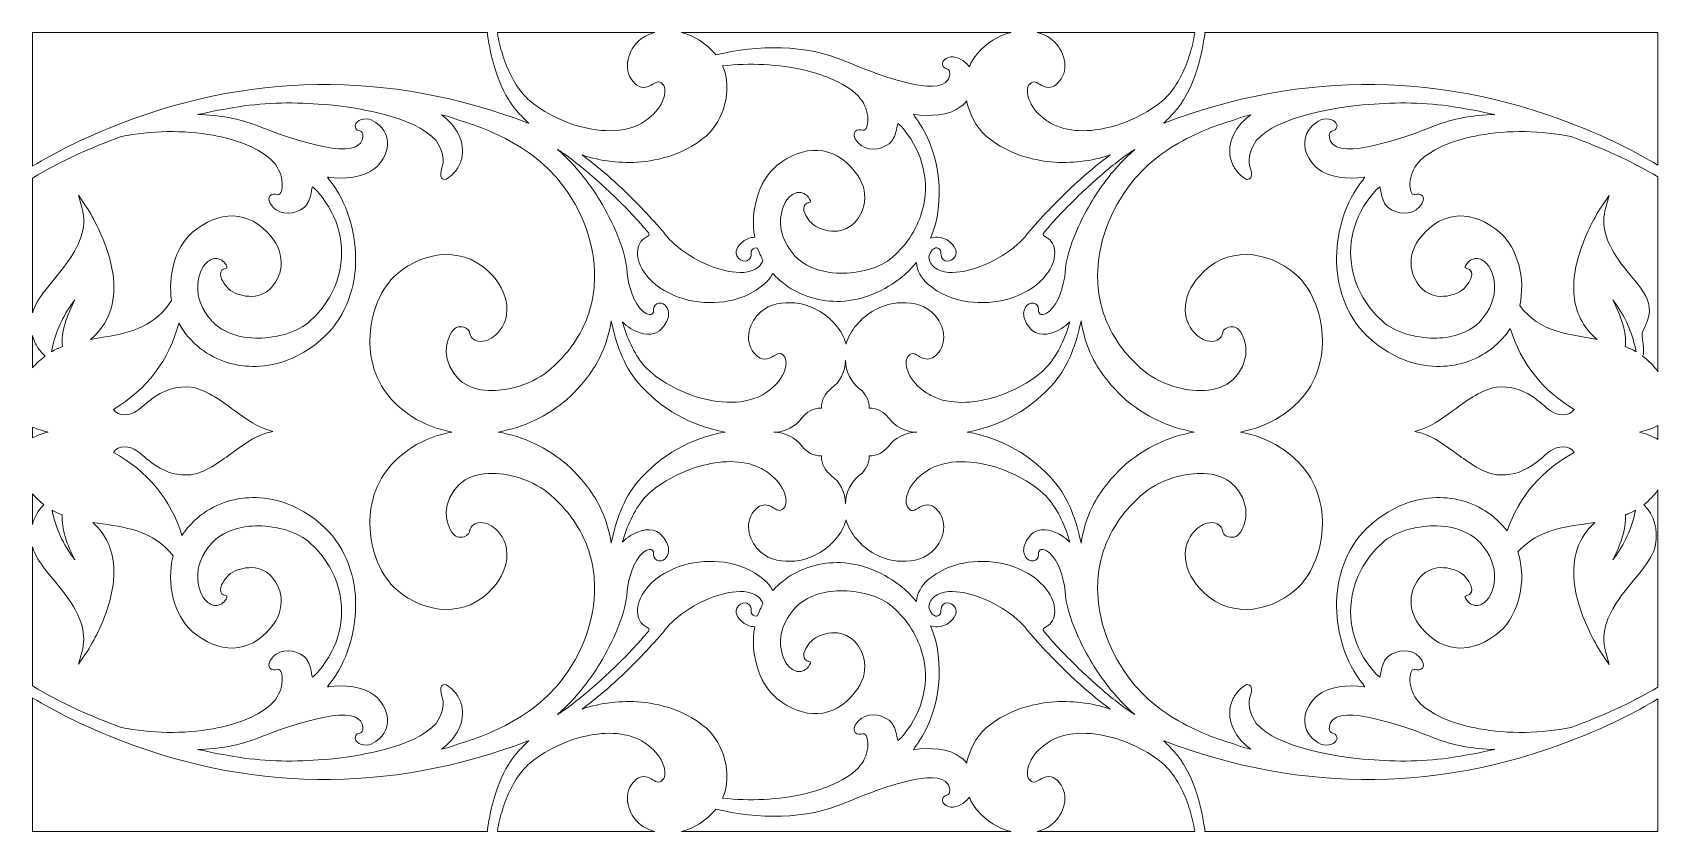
# Model space of a CAD drawing. Header units: millimetres. Extents: x -1200 to 1204, y -590 to 590.
import ezdxf

# ---------------------------------------------------------------- set-up
doc = ezdxf.new("R2010")
doc.units = ezdxf.units.MM
doc.header["$MEASUREMENT"] = 0
doc.layers.add('Layer 1', color=7, linetype='Continuous')

msp = doc.modelspace()

# ---------------------------------------------------------------- linework, layer by layer
at = {"layer": 'Layer 1', "color": 250, "lineweight": 20}
for points, knots in [([(-1200.045, 392.4555), (-1164.7954, 413.9971), (-1126.6391, 432.5816), (-1088.5817, 448.2366), (-885.1944, 531.9993), (-674.442, 534.8767), (-468.2632, 456.291), (-468.2632, 456.291), (-468.2082, 456.2706), (-468.2082, 456.2706), (-468.2082, 456.2706), (-468.1542, 456.2471), (-468.1542, 456.2471), (-467.8921, 456.1356), (-467.6301, 456.0232), (-467.3681, 455.9107), (-473.6444, 461.734), (-479.5751, 467.9285), (-485.1325, 474.4625), (-489.5278, 479.5158), (-493.4611, 484.9567), (-497.0031, 490.64), (-508.214, 508.6303), (-515.8156, 529.4491), (-521.049, 549.9416), (-523.0411, 557.7435), (-524.7142, 565.6242), (-526.1191, 573.5529), (-526.8899, 577.9058), (-527.4935, 582.2884), (-528.2571, 586.6413), (-528.4376, 587.7088), (-528.5528, 588.8428), (-528.5477, 589.9747), (-528.5477, 589.9747), (-1200.045, 589.9747), (-1200.045, 589.9747), (-1200.045, 589.9747), (-1200.045, 392.4555), (-1200.045, 392.4555)], [0, 0, 0, 0, 0.076923077, 0.076923077, 0.076923077, 0.153846154, 0.153846154, 0.153846154, 0.230769231, 0.230769231, 0.230769231, 0.307692308, 0.307692308, 0.307692308, 0.384615385, 0.384615385, 0.384615385, 0.461538462, 0.461538462, 0.461538462, 0.538461538, 0.538461538, 0.538461538, 0.615384615, 0.615384615, 0.615384615, 0.692307692, 0.692307692, 0.692307692, 0.769230769, 0.769230769, 0.769230769, 0.846153846, 0.846153846, 0.846153846, 0.923076923, 0.923076923, 0.923076923, 1, 1, 1, 1]), ([(-281.0266, 589.9747), (-281.0266, 589.9747), (-513.7592, 589.9747), (-513.7592, 589.9747), (-513.6991, 589.8132), (-513.64, 589.6516), (-513.5838, 589.4901), (-513.5838, 589.4901), (-513.4769, 589.1844), (-513.4769, 589.1844), (-513.4769, 589.1844), (-513.435, 588.8632), (-513.435, 588.8632), (-512.1412, 578.7974), (-509.1978, 567.4985), (-506.2034, 557.8653), (-499.7538, 537.116), (-490.0702, 516.2441), (-476.1932, 499.4746), (-456.5976, 476.9933), (-422.0219, 459.8055), (-393.7827, 451.7551), (-360.2499, 442.1944), (-318.8913, 440.1504), (-290.1993, 463.414), (-280.7309, 470.8611), (-272.0862, 481.1283), (-268.2242, 492.7116), (-266.1503, 498.9286), (-264.8097, 508.4064), (-269.7595, 513.699), (-269.7595, 513.699), (-269.8095, 513.7512), (-269.8095, 513.7512), (-269.8095, 513.7512), (-269.8564, 513.8064), (-269.8564, 513.8064), (-271.3705, 515.5876), (-273.2688, 517.2227), (-275.7289, 517.1818), (-279.0445, 517.1276), (-283.7834, 513.9189), (-286.686, 512.337), (-297.7256, 506.3215), (-305.626, 508.16), (-313.8323, 518.2176), (-329.0347, 536.0894), (-320.6479, 564.9279), (-303.7184, 578.5889), (-297.4391, 584.1862), (-289.4785, 587.8612), (-281.0266, 589.9747)], [0, 0, 0, 0, 0.058823529, 0.058823529, 0.058823529, 0.117647059, 0.117647059, 0.117647059, 0.176470588, 0.176470588, 0.176470588, 0.235294118, 0.235294118, 0.235294118, 0.294117647, 0.294117647, 0.294117647, 0.352941176, 0.352941176, 0.352941176, 0.411764706, 0.411764706, 0.411764706, 0.470588235, 0.470588235, 0.470588235, 0.529411765, 0.529411765, 0.529411765, 0.588235294, 0.588235294, 0.588235294, 0.647058824, 0.647058824, 0.647058824, 0.705882353, 0.705882353, 0.705882353, 0.764705882, 0.764705882, 0.764705882, 0.823529412, 0.823529412, 0.823529412, 0.882352941, 0.882352941, 0.882352941, 0.941176471, 0.941176471, 0.941176471, 1, 1, 1, 1]), ([(244.8519, 589.9747), (244.8519, 589.9747), (-242.4379, 589.9747), (-242.4379, 589.9747), (-223.0524, 585.4398), (-205.923, 574.4661), (-192.8474, 559.0862), (-192.3193, 558.4655), (-191.8013, 557.8356), (-191.2946, 557.1965), (-128.7774, 571.5784), (-58.7737, 573.0713), (0.9562, 547.2964), (29.9335, 535.0904), (61.1815, 522.9263), (91.7799, 515.6285), (105.5876, 512.335), (135.9047, 506.0597), (148.0627, 516.1828), (151.3364, 519.0847), (153.7406, 523.09), (154.236, 527.491), (154.5378, 530.1741), (154.0831, 533.667), (151.833, 535.4657), (151.2539, 535.9278), (150.5759, 536.2397), (149.8133, 536.4115), (146.8627, 537.1579), (144.111, 538.9525), (143.4615, 542.1274), (142.0801, 548.8905), (150.3118, 553.2311), (155.8938, 553.861), (166.5266, 555.0604), (175.938, 547.9958), (182.3336, 540.1785), (182.5752, 539.8779), (182.8138, 539.5742), (183.0472, 539.2664), (186.06, 546.463), (190.1677, 553.0972), (195.2603, 559.0862), (208.337, 574.465), (225.4662, 585.4398), (244.8519, 589.9747)], [0, 0, 0, 0, 0.066666667, 0.066666667, 0.066666667, 0.133333333, 0.133333333, 0.133333333, 0.2, 0.2, 0.2, 0.266666667, 0.266666667, 0.266666667, 0.333333333, 0.333333333, 0.333333333, 0.4, 0.4, 0.4, 0.466666667, 0.466666667, 0.466666667, 0.533333333, 0.533333333, 0.533333333, 0.6, 0.6, 0.6, 0.666666667, 0.666666667, 0.666666667, 0.733333333, 0.733333333, 0.733333333, 0.8, 0.8, 0.8, 0.866666667, 0.866666667, 0.866666667, 0.933333333, 0.933333333, 0.933333333, 1, 1, 1, 1]), ([(516.1732, 589.9747), (516.1732, 589.9747), (283.4394, 589.9747), (283.4394, 589.9747), (291.8925, 587.8612), (299.853, 584.1862), (306.1324, 578.5889), (323.0619, 564.9279), (331.4476, 536.0894), (316.2666, 518.2411), (311.3871, 512.2624), (305.1689, 507.6242), (297.088, 509.1927), (294.2506, 509.7439), (291.6243, 510.9617), (289.101, 512.337), (282.9918, 515.6653), (277.9064, 520.4365), (272.2703, 513.8064), (272.2703, 513.8064), (272.2234, 513.7512), (272.2234, 513.7512), (272.2234, 513.7512), (272.1735, 513.699), (272.1735, 513.699), (267.2236, 508.4064), (268.5643, 498.9286), (270.638, 492.7116), (274.5001, 481.1283), (283.1366, 470.8683), (292.6225, 463.4068), (296.9881, 459.8669), (301.7177, 456.8617), (306.7328, 454.384), (333.9567, 440.9398), (367.8248, 443.6669), (396.1956, 451.7541), (424.4338, 459.8045), (459.0105, 476.9922), (478.5807, 499.445), (492.5086, 516.2738), (502.2045, 537.1937), (508.654, 557.9839), (511.628, 567.5701), (514.5674, 578.8476), (515.849, 588.8632), (515.849, 588.8632), (515.8907, 589.1844), (515.8907, 589.1844), (515.8907, 589.1844), (515.9978, 589.4901), (515.9978, 589.4901), (516.0539, 589.6516), (516.113, 589.8132), (516.1732, 589.9747)], [0, 0, 0, 0, 0.055555556, 0.055555556, 0.055555556, 0.111111111, 0.111111111, 0.111111111, 0.166666667, 0.166666667, 0.166666667, 0.222222222, 0.222222222, 0.222222222, 0.277777778, 0.277777778, 0.277777778, 0.333333333, 0.333333333, 0.333333333, 0.388888889, 0.388888889, 0.388888889, 0.444444444, 0.444444444, 0.444444444, 0.5, 0.5, 0.5, 0.555555556, 0.555555556, 0.555555556, 0.611111111, 0.611111111, 0.611111111, 0.666666667, 0.666666667, 0.666666667, 0.722222222, 0.722222222, 0.722222222, 0.777777778, 0.777777778, 0.777777778, 0.833333333, 0.833333333, 0.833333333, 0.888888889, 0.888888889, 0.888888889, 0.944444444, 0.944444444, 0.944444444, 1, 1, 1, 1]), ([(1199.955, 393.9729), (1199.955, 393.9729), (1199.955, 589.9747), (1199.955, 589.9747), (1199.955, 589.9747), (530.9616, 589.9747), (530.9616, 589.9747), (530.9667, 588.8408), (530.8505, 587.7047), (530.669, 586.6321), (529.9074, 582.2874), (529.3039, 577.9058), (528.5331, 573.5519), (527.1281, 565.6221), (525.4551, 557.7415), (523.4618, 549.9396), (518.2286, 529.446), (510.6259, 508.6263), (499.413, 490.6358), (495.872, 484.9537), (491.9397, 479.5137), (487.5567, 474.4757), (481.9941, 467.9346), (476.0593, 461.736), (469.781, 455.9107), (470.043, 456.0232), (470.305, 456.1356), (470.568, 456.2471), (470.568, 456.2471), (470.6221, 456.2706), (470.6221, 456.2706), (470.6221, 456.2706), (470.6772, 456.291), (470.6772, 456.291), (676.8559, 534.8767), (887.6083, 531.9993), (1090.9956, 448.2366), (1128.2262, 432.9221), (1165.3844, 414.8581), (1199.955, 393.9729)], [0, 0, 0, 0, 0.076923077, 0.076923077, 0.076923077, 0.153846154, 0.153846154, 0.153846154, 0.230769231, 0.230769231, 0.230769231, 0.307692308, 0.307692308, 0.307692308, 0.384615385, 0.384615385, 0.384615385, 0.461538462, 0.461538462, 0.461538462, 0.538461538, 0.538461538, 0.538461538, 0.615384615, 0.615384615, 0.615384615, 0.692307692, 0.692307692, 0.692307692, 0.769230769, 0.769230769, 0.769230769, 0.846153846, 0.846153846, 0.846153846, 0.923076923, 0.923076923, 0.923076923, 1, 1, 1, 1]), ([(-181.2154, 540.6243), (-173.2009, 522.4898), (-172.9592, 502.216), (-178.1854, 483.1376), (-182.6459, 466.8518), (-192.1062, 448.6947), (-205.0687, 437.6074), (-231.6868, 414.5064), (-266.4298, 402.1951), (-301.1757, 398.9864), (-330.6251, 396.2665), (-360.6129, 399.9363), (-388.6799, 409.2956), (-358.9368, 387.2631), (-331.0299, 361.9043), (-305.4079, 335.617), (-294.618, 324.5471), (-284.1045, 313.1663), (-273.9753, 301.4839), (-270.1062, 297.0216), (-266.2034, 292.4795), (-262.5239, 287.8546), (-253.0493, 277.205), (-241.5652, 268.04), (-229.5244, 260.4784), (-212.3778, 249.708), (-191.9084, 240.8519), (-171.9397, 237.2117), (-158.9385, 234.8425), (-140.2441, 233.8179), (-129.3483, 242.7947), (-125.9818, 245.6731), (-122.7672, 249.3829), (-121.5825, 253.7593), (-124.7726, 259.4058), (-127.4214, 265.3436), (-129.5226, 271.4808), (-134.0638, 273.2048), (-139.4653, 269.585), (-138.8087, 264.7127), (-137.3099, 253.0109), (-150.3631, 247.8338), (-157.9363, 256.7472), (-165.486, 265.6207), (-158.4777, 275.4963), (-151.0452, 281.4761), (-146.3247, 285.241), (-139.9077, 287.4057), (-133.7365, 287.6593), (-137.2946, 307.0097), (-136.0182, 327.4869), (-130.3842, 346.28), (-125.0989, 363.9115), (-115.3755, 381.726), (-100.9174, 393.4341), (-62.1912, 424.8012), (-17.055, 425.29), (14.7128, 383.8631), (24.9317, 371.1725), (30.4423, 355.6995), (28.2115, 339.3401), (26.4447, 326.3795), (19.8176, 313.9026), (9.7028, 305.5781), (-0.1011, 297.4654), (-12.9259, 295.1667), (-25.2521, 297.2179), (-34.947, 298.8305), (-46.4342, 303.6783), (-52.7309, 311.4986), (-57.2189, 316.8679), (-65.3201, 329.4072), (-59.103, 336.1253), (-57.747, 337.5895), (-55.9475, 338.3727), (-54.0032, 338.6131), (-53.3416, 338.701), (-52.1303, 338.9587), (-51.6848, 339.5241), (-50.3696, 341.197), (-54.6914, 347.0162), (-55.7161, 348.3067), (-57.4707, 350.2055), (-60.4467, 352.0041), (-62.8182, 352.8712), (-68.9518, 355.1157), (-74.6846, 353.361), (-79.7589, 349.504), (-89.3466, 342.2614), (-94.4372, 327.5769), (-95.469, 316.0305), (-97.2297, 296.3232), (-89.6668, 278.0025), (-77.1815, 263.0623), (-72.8912, 257.9629), (-67.8914, 253.565), (-62.3502, 249.8788), (-47.6637, 240.1065), (-29.7728, 235.6595), (-12.3325, 234.7086), (12.2751, 233.367), (46.3614, 239.3641), (66.0314, 255.2921), (88.444, 273.2795), (105.2389, 297.7169), (113.1923, 325.4419), (125.5288, 368.4485), (114.8368, 411.586), (87.0462, 446.1026), (85.8473, 447.5924), (80.1969, 454.5026), (77.7664, 455.7052), (76.8396, 453.6887), (75.4316, 445.989), (75.0472, 444.4185), (73.2957, 437.2617), (70.4522, 430.5151), (64.5612, 425.7419), (51.8486, 415.8438), (29.6063, 413.8898), (18.6299, 427.5385), (15.4449, 431.4937), (10.2238, 439.0931), (14.6119, 443.987), (17.383, 447.076), (22.2962, 446.7928), (25.9196, 445.6547), (26.565, 445.5065), (27.2206, 445.4901), (27.8578, 445.6997), (32.7546, 447.3122), (33.4836, 458.3913), (33.348, 462.461), (32.9861, 473.261), (28.8773, 484.3902), (22.0994, 492.7535), (3.5458, 514.831), (-32.1494, 527.7496), (-59.3212, 534.208), (-98.4766, 543.515), (-141.1679, 545.2421), (-181.2154, 540.6243)], [0, 0, 0, 0, 0.021276596, 0.021276596, 0.021276596, 0.042553191, 0.042553191, 0.042553191, 0.063829787, 0.063829787, 0.063829787, 0.085106383, 0.085106383, 0.085106383, 0.106382979, 0.106382979, 0.106382979, 0.127659574, 0.127659574, 0.127659574, 0.14893617, 0.14893617, 0.14893617, 0.170212766, 0.170212766, 0.170212766, 0.191489362, 0.191489362, 0.191489362, 0.212765957, 0.212765957, 0.212765957, 0.234042553, 0.234042553, 0.234042553, 0.255319149, 0.255319149, 0.255319149, 0.276595745, 0.276595745, 0.276595745, 0.29787234, 0.29787234, 0.29787234, 0.319148936, 0.319148936, 0.319148936, 0.340425532, 0.340425532, 0.340425532, 0.361702128, 0.361702128, 0.361702128, 0.382978723, 0.382978723, 0.382978723, 0.404255319, 0.404255319, 0.404255319, 0.425531915, 0.425531915, 0.425531915, 0.446808511, 0.446808511, 0.446808511, 0.468085106, 0.468085106, 0.468085106, 0.489361702, 0.489361702, 0.489361702, 0.510638298, 0.510638298, 0.510638298, 0.531914894, 0.531914894, 0.531914894, 0.553191489, 0.553191489, 0.553191489, 0.574468085, 0.574468085, 0.574468085, 0.595744681, 0.595744681, 0.595744681, 0.617021277, 0.617021277, 0.617021277, 0.638297872, 0.638297872, 0.638297872, 0.659574468, 0.659574468, 0.659574468, 0.680851064, 0.680851064, 0.680851064, 0.70212766, 0.70212766, 0.70212766, 0.723404255, 0.723404255, 0.723404255, 0.744680851, 0.744680851, 0.744680851, 0.765957447, 0.765957447, 0.765957447, 0.787234043, 0.787234043, 0.787234043, 0.808510638, 0.808510638, 0.808510638, 0.829787234, 0.829787234, 0.829787234, 0.85106383, 0.85106383, 0.85106383, 0.872340426, 0.872340426, 0.872340426, 0.893617021, 0.893617021, 0.893617021, 0.914893617, 0.914893617, 0.914893617, 0.936170213, 0.936170213, 0.936170213, 0.957446809, 0.957446809, 0.957446809, 0.978723404, 0.978723404, 0.978723404, 1, 1, 1, 1]), ([(-604.2762, 430.2983), (-636.2164, 466.9796), (-724.8318, 480.1897), (-770.65, 483.8677), (-810.8984, 487.0989), (-855.4105, 487.057), (-895.3216, 480.3001), (-915.8001, 477.1619), (-936.1796, 473.35), (-956.4104, 468.8652), (-925.5448, 468.2209), (-894.8189, 463.0214), (-866.0199, 451.5046), (-840.461, 441.5411), (-741.8816, 403.4886), (-718.1313, 424.3738), (-714.9371, 427.3626), (-712.6401, 431.4313), (-712.2639, 435.8445), (-712.0335, 438.5348), (-712.582, 442.0135), (-714.88, 443.7507), (-715.4713, 444.1986), (-716.1575, 444.4911), (-716.9253, 444.6413), (-719.8942, 445.3091), (-722.6938, 447.028), (-723.4279, 450.1845), (-724.9908, 456.9087), (-716.8784, 461.4702), (-711.3147, 462.2504), (-700.7176, 463.7361), (-691.1196, 456.9271), (-684.5161, 449.2847), (-675.8674, 439.1156), (-673.7487, 426.8258), (-677.7769, 414.2058), (-680.6245, 405.2862), (-686.8549, 395.7859), (-694.1059, 389.8204), (-712.3149, 374.7902), (-740.3727, 373.6869), (-762.8668, 376.0858), (-763.188, 376.1226), (-763.817, 376.1859), (-764.4491, 376.2156), (-762.511, 373.0642), (-757.397, 366.5455), (-756.3479, 365.0844), (-733.2929, 332.8378), (-721.9557, 290.0408), (-723.0486, 250.6017), (-724.2618, 206.8231), (-740.4757, 165.43), (-773.937, 136.3921), (-799.4887, 114.2063), (-830.4838, 99.3561), (-864.4691, 97.084), (-893.7973, 95.1238), (-922.9143, 102.848), (-947.1071, 119.6758), (-955.974, 125.8447), (-964.0254, 133.1405), (-971.0296, 141.375), (-976.1171, 147.3578), (-980.4533, 153.8958), (-984.0206, 160.8583), (-998.1718, 106.3011), (-1031.732, 62.3793), (-1080.5181, 33.4141), (-1073.3446, 21.6304), (-1055.9553, 24.3953), (-1045.8925, 31.142), (-1041.9213, 33.7597), (-1037.9512, 37.4664), (-1034.3033, 40.5585), (-1028.9079, 45.1323), (-1023.4228, 49.4882), (-1017.4555, 53.3003), (-1001.7576, 63.3282), (-984.8382, 68.1474), (-966.1735, 66.1064), (-945.9143, 64.0327), (-922.4199, 46.6047), (-906.2194, 34.8814), (-891.854, 24.4863), (-872.3696, 9.3192), (-855.5186, 4.0275), (-855.5186, 4.0275), (-845.2243, 0.7943), (-845.2243, 0.7943), (-845.2243, 0.7943), (-855.6776, -1.8725), (-855.6776, -1.8725), (-872.8631, -6.2581), (-893.1193, -22.0082), (-907.4734, -32.4278), (-923.5434, -44.0938), (-946.0793, -60.8674), (-966.2082, -63.0566), (-984.8974, -65.0107), (-1001.7198, -60.1537), (-1017.3993, -50.091), (-1023.3596, -46.2647), (-1028.8396, -41.8963), (-1034.231, -37.3154), (-1037.9034, -34.1947), (-1041.8866, -30.4747), (-1045.9006, -27.8141), (-1056.1817, -20.775), (-1073.4925, -18.1716), (-1080.7598, -30.2242), (-1031.1223, -57.0298), (-995.8351, -99.0825), (-979.401, -152.8185), (-976.8817, -148.8327), (-974.0882, -145.0238), (-971.0296, -141.4265), (-964.0254, -133.192), (-955.974, -125.8963), (-947.1071, -119.7274), (-922.9143, -102.8996), (-893.7973, -95.1754), (-864.4691, -97.1356), (-830.4838, -99.4076), (-799.4887, -114.2578), (-773.937, -136.4437), (-740.4757, -165.4816), (-724.2618, -206.8746), (-723.0486, -250.6533), (-721.9557, -290.0923), (-733.2929, -332.8893), (-756.3499, -365.139), (-757.397, -366.5971), (-762.511, -373.1157), (-764.4491, -376.2672), (-763.815, -376.2375), (-763.1838, -376.1741), (-762.8566, -376.1363), (-740.3727, -373.7384), (-712.3149, -374.8418), (-694.1069, -389.8699), (-686.8549, -395.8374), (-680.6245, -405.3377), (-677.7769, -414.2573), (-673.7487, -426.8773), (-675.8674, -439.1671), (-684.5243, -449.3454), (-691.1196, -456.9786), (-700.7176, -463.7876), (-711.3147, -462.3019), (-716.8784, -461.5217), (-724.9908, -456.9602), (-723.4279, -450.2361), (-722.6938, -447.0795), (-719.8942, -445.3606), (-716.8834, -444.6847), (-716.1575, -444.5426), (-715.4713, -444.2502), (-714.88, -443.8023), (-712.582, -442.065), (-712.0335, -438.5863), (-712.2639, -435.8961), (-712.6401, -431.4828), (-714.9371, -427.4142), (-718.0967, -424.457), (-741.8816, -403.5401), (-840.461, -441.5926), (-866.0077, -451.551), (-894.8159, -463.0719), (-925.5448, -468.2725), (-956.4104, -468.9167), (-936.1786, -473.4015), (-915.7929, -477.2145), (-895.298, -480.3558), (-855.4105, -487.1085), (-810.8984, -487.1504), (-770.65, -483.9192), (-724.8318, -480.2412), (-636.2164, -467.0311), (-604.2762, -430.3499), (-596.9712, -420.4466), (-591.1455, -404.2968), (-595.0034, -392.1911), (-596.3951, -387.7962), (-599.887, -376.9196), (-594.5273, -373.8437), (-588.5844, -370.4336), (-579.1332, -381.3635), (-575.7912, -385.1703), (-572.183, -389.5478), (-569.3824, -394.5336), (-567.5645, -399.9142), (-563.782, -411.1058), (-564.5007, -423.1686), (-568.6106, -434.1598), (-573.5033, -447.2411), (-582.7944, -458.1934), (-593.779, -466.5976), (-593.779, -466.5976), (-593.8238, -466.6323), (-593.8238, -466.6323), (-593.8238, -466.6323), (-593.8697, -466.664), (-593.8697, -466.664), (-594.3356, -466.9943), (-595.3185, -467.705), (-596.3146, -468.4913), (-589.7701, -467.4228), (-578.1045, -463.5126), (-574.7095, -462.2273), (-567.5308, -459.5247), (-559.7875, -457.3784), (-552.4814, -454.8558), (-539.4843, -450.37), (-526.7104, -445.3044), (-514.2506, -439.479), (-481.0054, -423.9355), (-449.6311, -402.8571), (-425.6872, -374.7006), (-393.5105, -337.3844), (-372.2489, -287.5073), (-370.321, -238.0127), (-369.2922, -211.6202), (-373.7405, -185.6366), (-384.1776, -161.3444), (-396.1021, -133.5867), (-414.9004, -110.1595), (-437.9166, -90.8327), (-451.9363, -79.1666), (-470.2452, -70.7359), (-487.7487, -65.9749), (-515.6321, -58.3918), (-554.2146, -57.2609), (-574.2955, -82.1156), (-584.6958, -94.3461), (-590.5511, -109.3313), (-588.8382, -125.5037), (-587.8748, -134.6042), (-583.7069, -146.7917), (-576.5375, -152.9259), (-576.0104, -153.3768), (-575.4354, -153.7674), (-574.8257, -154.0967), (-572.3054, -155.4607), (-569.2508, -155.7777), (-566.44, -155.4618), (-562.376, -155.0047), (-555.1189, -152.2244), (-554.8345, -147.2764), (-554.3686, -140.4039), (-548.6215, -135.5725), (-542.2034, -134.2534), (-532.8308, -132.328), (-523.4388, -137.228), (-516.5059, -143.1556), (-505.8945, -152.2408), (-500.1127, -165.7699), (-499.6243, -179.6375), (-498.9616, -198.4827), (-507.8021, -216.0038), (-519.8499, -229.946), (-558.6405, -275.0826), (-620.6153, -269.6356), (-662.8967, -232.6526), (-685.7538, -212.6059), (-698.2595, -179.4002), (-701.261, -149.711), (-704.7489, -115.2037), (-696.3193, -79.0879), (-673.5815, -52.3518), (-663.8918, -40.8145), (-652.5066, -30.899), (-639.8163, -22.8077), (-621.8041, -11.3227), (-601.7018, -3.8408), (-580.8716, -0.0258), (-601.7018, 3.7893), (-621.8041, 11.2711), (-639.8163, 22.7562), (-652.5066, 30.8475), (-663.8918, 40.763), (-673.5764, 52.2931), (-696.3193, 79.0363), (-704.7489, 115.1522), (-701.261, 149.6595), (-698.2595, 179.3487), (-685.7538, 212.5544), (-662.8957, 232.6022), (-620.6153, 269.584), (-558.6405, 275.0311), (-519.853, 229.8976), (-507.8021, 215.9523), (-498.9616, 198.4312), (-499.6243, 179.586), (-500.1127, 165.7184), (-505.8945, 152.1893), (-516.5059, 143.103), (-523.4388, 137.1765), (-532.8308, 132.2765), (-542.2034, 134.2019), (-548.6215, 135.521), (-554.3686, 140.3524), (-554.8355, 147.2402), (-554.8529, 147.547), (-554.9018, 147.8578), (-554.9783, 148.1543), (-556.1069, 152.5328), (-562.4535, 154.9613), (-566.44, 155.4103), (-569.9196, 155.8008), (-573.7979, 155.219), (-576.5375, 152.8743), (-583.7069, 146.7402), (-587.8748, 134.5526), (-588.8382, 125.4521), (-590.5511, 109.2798), (-584.6958, 94.2946), (-574.271, 82.0344), (-571.5764, 78.6989), (-568.4515, 75.7377), (-564.9932, 73.2099), (-543.6624, 57.6225), (-511.9689, 59.3362), (-487.7487, 65.9234), (-470.2452, 70.6843), (-451.9363, 79.1151), (-437.9217, 90.776), (-414.9004, 110.108), (-396.1021, 133.5352), (-384.1776, 161.2929), (-373.7405, 185.5851), (-369.2922, 211.5687), (-370.321, 237.9612), (-372.2489, 287.4558), (-393.5105, 337.3328), (-425.6933, 374.6563), (-449.6311, 402.8055), (-481.0054, 423.884), (-514.2506, 439.4275), (-526.7104, 445.2528), (-539.4843, 450.3184), (-552.4814, 454.8043), (-559.7875, 457.3269), (-567.5308, 459.4732), (-574.7115, 462.1767), (-578.1055, 463.4621), (-589.7701, 467.3712), (-596.3146, 468.4398), (-595.3185, 467.6534), (-594.3356, 466.9428), (-593.8697, 466.6125), (-593.8697, 466.6125), (-593.8238, 466.5808), (-593.8238, 466.5808), (-593.8238, 466.5808), (-593.779, 466.546), (-593.779, 466.546), (-582.7944, 458.1418), (-573.5033, 447.1895), (-568.6106, 434.1083), (-564.5007, 423.1171), (-563.782, 411.0543), (-567.5645, 399.8627), (-569.3824, 394.4821), (-572.1677, 389.5147), (-575.8065, 385.1004), (-579.1485, 381.2945), (-588.5844, 370.3821), (-594.5273, 373.7922), (-599.887, 376.868), (-596.3951, 387.7447), (-595.0024, 392.1426), (-591.1455, 404.2453), (-596.9712, 420.3951), (-604.2762, 430.2983)], [0, 0, 0, 0, 0.008, 0.008, 0.008, 0.016, 0.016, 0.016, 0.024, 0.024, 0.024, 0.032, 0.032, 0.032, 0.04, 0.04, 0.04, 0.048, 0.048, 0.048, 0.056, 0.056, 0.056, 0.064, 0.064, 0.064, 0.072, 0.072, 0.072, 0.08, 0.08, 0.08, 0.088, 0.088, 0.088, 0.096, 0.096, 0.096, 0.104, 0.104, 0.104, 0.112, 0.112, 0.112, 0.12, 0.12, 0.12, 0.128, 0.128, 0.128, 0.136, 0.136, 0.136, 0.144, 0.144, 0.144, 0.152, 0.152, 0.152, 0.16, 0.16, 0.16, 0.168, 0.168, 0.168, 0.176, 0.176, 0.176, 0.184, 0.184, 0.184, 0.192, 0.192, 0.192, 0.2, 0.2, 0.2, 0.208, 0.208, 0.208, 0.216, 0.216, 0.216, 0.224, 0.224, 0.224, 0.232, 0.232, 0.232, 0.24, 0.24, 0.24, 0.248, 0.248, 0.248, 0.256, 0.256, 0.256, 0.264, 0.264, 0.264, 0.272, 0.272, 0.272, 0.28, 0.28, 0.28, 0.288, 0.288, 0.288, 0.296, 0.296, 0.296, 0.304, 0.304, 0.304, 0.312, 0.312, 0.312, 0.32, 0.32, 0.32, 0.328, 0.328, 0.328, 0.336, 0.336, 0.336, 0.344, 0.344, 0.344, 0.352, 0.352, 0.352, 0.36, 0.36, 0.36, 0.368, 0.368, 0.368, 0.376, 0.376, 0.376, 0.384, 0.384, 0.384, 0.392, 0.392, 0.392, 0.4, 0.4, 0.4, 0.408, 0.408, 0.408, 0.416, 0.416, 0.416, 0.424, 0.424, 0.424, 0.432, 0.432, 0.432, 0.44, 0.44, 0.44, 0.448, 0.448, 0.448, 0.456, 0.456, 0.456, 0.464, 0.464, 0.464, 0.472, 0.472, 0.472, 0.48, 0.48, 0.48, 0.488, 0.488, 0.488, 0.496, 0.496, 0.496, 0.504, 0.504, 0.504, 0.512, 0.512, 0.512, 0.52, 0.52, 0.52, 0.528, 0.528, 0.528, 0.536, 0.536, 0.536, 0.544, 0.544, 0.544, 0.552, 0.552, 0.552, 0.56, 0.56, 0.56, 0.568, 0.568, 0.568, 0.576, 0.576, 0.576, 0.584, 0.584, 0.584, 0.592, 0.592, 0.592, 0.6, 0.6, 0.6, 0.608, 0.608, 0.608, 0.616, 0.616, 0.616, 0.624, 0.624, 0.624, 0.632, 0.632, 0.632, 0.64, 0.64, 0.64, 0.648, 0.648, 0.648, 0.656, 0.656, 0.656, 0.664, 0.664, 0.664, 0.672, 0.672, 0.672, 0.68, 0.68, 0.68, 0.688, 0.688, 0.688, 0.696, 0.696, 0.696, 0.704, 0.704, 0.704, 0.712, 0.712, 0.712, 0.72, 0.72, 0.72, 0.728, 0.728, 0.728, 0.736, 0.736, 0.736, 0.744, 0.744, 0.744, 0.752, 0.752, 0.752, 0.76, 0.76, 0.76, 0.768, 0.768, 0.768, 0.776, 0.776, 0.776, 0.784, 0.784, 0.784, 0.792, 0.792, 0.792, 0.8, 0.8, 0.8, 0.808, 0.808, 0.808, 0.816, 0.816, 0.816, 0.824, 0.824, 0.824, 0.832, 0.832, 0.832, 0.84, 0.84, 0.84, 0.848, 0.848, 0.848, 0.856, 0.856, 0.856, 0.864, 0.864, 0.864, 0.872, 0.872, 0.872, 0.88, 0.88, 0.88, 0.888, 0.888, 0.888, 0.896, 0.896, 0.896, 0.904, 0.904, 0.904, 0.912, 0.912, 0.912, 0.92, 0.92, 0.92, 0.928, 0.928, 0.928, 0.936, 0.936, 0.936, 0.944, 0.944, 0.944, 0.952, 0.952, 0.952, 0.96, 0.96, 0.96, 0.968, 0.968, 0.968, 0.976, 0.976, 0.976, 0.984, 0.984, 0.984, 0.992, 0.992, 0.992, 1, 1, 1, 1]), ([(264.9368, 287.8546), (268.6163, 292.4795), (272.5192, 297.0216), (276.3883, 301.4839), (286.5174, 313.1663), (297.0309, 324.5471), (307.8207, 335.617), (333.4429, 361.9043), (361.3507, 387.2631), (391.0938, 409.2956), (363.0258, 399.9363), (333.0391, 396.2665), (303.5896, 398.9864), (268.8437, 402.1951), (234.1008, 414.5064), (207.4908, 437.6002), (193.2508, 449.7816), (183.2328, 470.1648), (179.1821, 489.0509), (176.777, 486.0457), (174.0467, 483.245), (171.1533, 480.9923), (152.5487, 466.4612), (124.4685, 466.1135), (102.0478, 469.1198), (101.7276, 469.1658), (101.1006, 469.2455), (100.4705, 469.2925), (102.323, 466.09), (107.2607, 459.4354), (108.269, 457.9465), (140.6711, 409.9479), (148.2798, 340.1826), (125.9764, 286.1224), (135.1288, 289.2207), (145.7198, 287.648), (153.4652, 281.472), (160.8916, 275.4963), (167.8999, 265.6197), (160.3512, 256.7482), (152.776, 247.8338), (139.7249, 253.0109), (141.2226, 264.7229), (141.3724, 265.8344), (141.1838, 266.9377), (140.7067, 267.949), (138.2476, 273.1629), (131.9906, 273.0514), (128.3866, 268.8171), (120.4219, 259.4528), (122.724, 250.52), (131.7409, 242.8121), (142.6571, 233.8179), (161.3514, 234.8425), (174.3525, 237.2117), (194.3203, 240.8509), (214.7896, 249.708), (231.9363, 260.4763), (243.9771, 268.039), (255.4622, 277.205), (264.9368, 287.8546)], [0, 0, 0, 0, 0.05, 0.05, 0.05, 0.1, 0.1, 0.1, 0.15, 0.15, 0.15, 0.2, 0.2, 0.2, 0.25, 0.25, 0.25, 0.3, 0.3, 0.3, 0.35, 0.35, 0.35, 0.4, 0.4, 0.4, 0.45, 0.45, 0.45, 0.5, 0.5, 0.5, 0.55, 0.55, 0.55, 0.6, 0.6, 0.6, 0.65, 0.65, 0.65, 0.7, 0.7, 0.7, 0.75, 0.75, 0.75, 0.8, 0.8, 0.8, 0.85, 0.85, 0.85, 0.9, 0.9, 0.9, 0.95, 0.95, 0.95, 1, 1, 1, 1]), ([(1076.093, 33.4141), (1029.9189, 60.824), (997.2692, 101.6149), (981.8557, 152.8294), (979.3253, 148.82), (976.5185, 144.9906), (973.4436, 141.375), (966.4392, 133.1405), (958.388, 125.8447), (949.521, 119.6758), (925.3283, 102.848), (896.2113, 95.1238), (866.8831, 97.084), (832.8977, 99.3561), (801.9027, 114.2063), (776.3509, 136.3921), (742.8896, 165.43), (726.6758, 206.8231), (725.4626, 250.6017), (724.3696, 290.0408), (735.7059, 332.8378), (758.7628, 365.0874), (759.8099, 366.5455), (764.9239, 373.0642), (766.8621, 376.2156), (766.2289, 376.1859), (765.5968, 376.1226), (765.2706, 376.0848), (742.7866, 373.6869), (714.7288, 374.7902), (696.5209, 389.8184), (689.2688, 395.7859), (683.0385, 405.2862), (680.1908, 414.2058), (676.1627, 426.8258), (678.2812, 439.1156), (686.9382, 449.2939), (693.5336, 456.9271), (703.1315, 463.7361), (713.7287, 462.2504), (719.2923, 461.4702), (727.4048, 456.9087), (725.8418, 450.1845), (725.1078, 447.028), (722.3081, 445.3091), (719.2974, 444.6332), (718.5715, 444.4911), (717.8853, 444.1986), (717.294, 443.7507), (714.9959, 442.0135), (714.4474, 438.5348), (714.6778, 435.8445), (715.0541, 431.4313), (717.3511, 427.3626), (720.5106, 424.4055), (744.2955, 403.4886), (842.875, 441.5411), (868.4216, 451.4995), (897.2297, 463.0204), (927.9587, 468.2209), (958.8243, 468.8652), (938.5915, 473.35), (918.2058, 477.163), (897.712, 480.3042), (857.8235, 487.057), (813.3114, 487.0989), (773.0629, 483.8677), (727.2437, 480.1897), (638.6292, 466.9796), (606.689, 430.2983), (599.384, 420.3951), (593.5594, 404.2453), (597.4174, 392.1395), (598.809, 387.7447), (602.301, 376.868), (596.9402, 373.7922), (590.9973, 370.3821), (581.5471, 381.3119), (578.2051, 385.1188), (574.5969, 389.4963), (571.7963, 394.4821), (569.9784, 399.8627), (566.1959, 411.0543), (566.9147, 423.1171), (571.0245, 434.1083), (575.9173, 447.1895), (585.2083, 458.1418), (596.1929, 466.546), (596.1929, 466.546), (596.2377, 466.5808), (596.2377, 466.5808), (596.2377, 466.5808), (596.2836, 466.6125), (596.2836, 466.6125), (596.7496, 466.9428), (597.7323, 467.6534), (598.7284, 468.4398), (592.184, 467.3712), (580.5185, 463.4611), (577.1233, 462.1757), (569.9448, 459.4732), (562.2013, 457.3269), (554.8953, 454.8043), (541.8983, 450.3184), (529.1244, 445.2528), (516.6636, 439.4275), (483.4184, 423.884), (452.0451, 402.8045), (428.1001, 374.6491), (395.9234, 337.3328), (374.6629, 287.4558), (372.7339, 237.9612), (371.7062, 211.5687), (376.1544, 185.5851), (386.5915, 161.2929), (398.516, 133.5352), (417.3143, 110.108), (440.3305, 90.7812), (454.3502, 79.1151), (472.6591, 70.6843), (490.1627, 65.9234), (518.0461, 58.3403), (556.6286, 57.2094), (576.7094, 82.0641), (587.1098, 94.2946), (592.965, 109.2798), (591.2522, 125.4521), (590.2887, 134.5526), (586.1208, 146.7402), (578.9514, 152.8743), (578.4243, 153.3253), (577.8492, 153.7159), (577.2396, 154.0451), (574.7193, 155.4092), (571.6648, 155.7262), (568.8539, 155.4103), (564.79, 154.9532), (557.5329, 152.1729), (557.2485, 147.2248), (556.7825, 140.3524), (551.0353, 135.521), (544.6173, 134.2019), (535.2447, 132.2765), (525.8527, 137.1765), (518.9198, 143.1041), (508.3085, 152.1893), (502.5256, 165.7184), (502.0383, 179.586), (501.3746, 198.4312), (510.216, 215.9523), (522.2639, 229.8945), (561.0544, 275.0311), (623.0292, 269.584), (665.3106, 232.6011), (688.1677, 212.5544), (700.6734, 179.3487), (703.6739, 149.6595), (707.1628, 115.1522), (698.7333, 79.0363), (675.9944, 52.3002), (666.3047, 40.762), (654.9184, 30.8455), (642.2272, 22.7542), (624.216, 11.2701), (604.1147, 3.7903), (583.2865, -0.0258), (604.1147, -3.8408), (624.216, -11.3207), (642.2272, -22.8047), (654.9184, -30.896), (666.3047, -40.8125), (675.9903, -52.3436), (698.7333, -79.0869), (707.1628, -115.2037), (703.675, -149.711), (700.6734, -179.4002), (688.1667, -212.6059), (665.3097, -232.6547), (623.0303, -269.6356), (561.0544, -275.0826), (522.268, -229.9491), (510.217, -216.0048), (501.3746, -198.4838), (502.0383, -179.6375), (502.5256, -165.7699), (508.3095, -152.2397), (518.9219, -143.1546), (525.8537, -137.228), (535.2458, -132.328), (544.6183, -134.2534), (551.0353, -135.5725), (556.7825, -140.4039), (557.2485, -147.2917), (557.2658, -147.5975), (557.3136, -147.9083), (557.3901, -148.2048), (558.5188, -152.5834), (564.8665, -155.0129), (568.8518, -155.4607), (572.3326, -155.8524), (576.2109, -155.2716), (578.9514, -152.9259), (586.1208, -146.7917), (590.2887, -134.6042), (591.2522, -125.5037), (592.965, -109.3313), (587.1098, -94.3461), (576.685, -82.0859), (573.9903, -78.7504), (570.8655, -75.7892), (567.4062, -73.2615), (546.0753, -57.674), (514.3808, -59.3878), (490.1606, -65.9759), (472.6581, -70.7368), (454.3502, -79.1677), (440.3356, -90.8276), (417.3143, -110.1606), (398.516, -133.5867), (386.5905, -161.3444), (376.1544, -185.6377), (371.7062, -211.6212), (372.7339, -238.0127), (374.6629, -287.5073), (395.9244, -337.3844), (428.1073, -374.7078), (452.0451, -402.8571), (483.4184, -423.9355), (516.6636, -439.479), (529.1244, -445.3044), (541.8983, -450.37), (554.8943, -454.8558), (562.2013, -457.3784), (569.9448, -459.5247), (577.1254, -462.2283), (580.5195, -463.5136), (592.1851, -467.4228), (598.7295, -468.4902), (597.7334, -467.7039), (596.7496, -466.9933), (596.2836, -466.663), (596.2836, -466.663), (596.2377, -466.6313), (596.2377, -466.6313), (596.2377, -466.6313), (596.1939, -466.5966), (596.1939, -466.5966), (585.2073, -458.1924), (575.9163, -447.239), (571.0245, -434.1578), (566.9137, -423.1656), (566.1959, -411.1028), (569.9794, -399.9101), (571.7973, -394.5316), (574.5969, -389.5468), (578.2356, -385.1335), (581.5461, -381.3635), (590.9983, -370.4336), (596.9412, -373.8437), (602.302, -376.9196), (598.809, -387.7962), (597.4163, -392.1941), (593.5686, -404.2681), (599.379, -420.4742), (606.688, -430.3489), (638.6272, -467.0311), (727.2447, -480.2412), (773.0639, -483.9192), (813.3123, -487.1504), (857.8245, -487.1085), (897.7354, -480.3516), (918.2139, -477.2135), (938.5946, -473.4015), (958.8243, -468.9167), (927.9587, -468.2725), (897.2328, -463.0729), (868.4338, -451.5561), (842.876, -441.5926), (744.2944, -403.5391), (720.5453, -424.4253), (717.3511, -427.4142), (715.0541, -431.4828), (714.6768, -435.8961), (714.4474, -438.5853), (714.9959, -442.065), (717.294, -443.8012), (717.8853, -444.2491), (718.5715, -444.5416), (719.3392, -444.6919), (722.3081, -445.3596), (725.1078, -447.0795), (725.8418, -450.2361), (727.4038, -456.9612), (719.2923, -461.5217), (713.7276, -462.3019), (703.1315, -463.7876), (693.5326, -456.9776), (686.929, -449.3352), (678.2802, -439.1671), (676.1616, -426.8763), (680.1908, -414.2573), (683.0385, -405.3377), (689.2678, -395.8384), (696.5188, -389.8719), (714.7278, -374.8428), (742.7866, -373.7384), (765.2807, -376.1373), (765.6019, -376.1741), (766.2299, -376.2375), (766.861, -376.2672), (764.9228, -373.1157), (759.8089, -366.5971), (758.7607, -365.1359), (735.7069, -332.8893), (724.3696, -290.0923), (725.4626, -250.6523), (726.6758, -206.8746), (742.8885, -165.4816), (776.3499, -136.4437), (801.8996, -114.2588), (832.8937, -99.4087), (866.8759, -97.1356), (896.202, -95.1733), (925.3171, -102.8955), (949.5097, -119.7202), (958.3818, -125.8912), (966.4372, -133.19), (973.4446, -141.4275), (974.7302, -142.9388), (975.9699, -144.49), (977.1618, -146.076), (994.5541, -95.2571), (1028.9759, -55.7977), (1076.3346, -30.2242), (1069.0673, -18.1716), (1051.7555, -20.776), (1041.4561, -27.8274), (1037.4615, -30.4747), (1033.4782, -34.1947), (1029.8058, -37.3154), (1024.4145, -41.8963), (1018.9344, -46.2647), (1012.9742, -50.091), (997.2946, -60.1537), (980.4722, -65.0107), (961.7769, -63.0556), (941.6542, -60.8674), (919.1183, -44.0938), (903.0482, -32.4278), (888.6942, -22.0082), (868.4379, -6.2581), (851.2525, -1.8725), (851.2525, -1.8725), (840.7991, 0.7943), (840.7991, 0.7943), (840.7991, 0.7943), (851.0935, 4.0275), (851.0935, 4.0275), (867.9444, 9.3192), (887.4289, 24.4863), (901.7943, 34.8814), (917.9948, 46.6047), (941.4891, 64.0327), (961.7382, 66.1054), (980.4131, 68.1474), (997.3314, 63.3282), (1013.0303, 53.3003), (1018.9966, 49.4882), (1024.4818, 45.1323), (1029.8771, 40.5585), (1033.5251, 37.4664), (1037.4952, 33.7597), (1041.4755, 31.1348), (1051.5302, 24.3953), (1068.9195, 21.6304), (1076.093, 33.4141)], [0, 0, 0, 0, 0.008, 0.008, 0.008, 0.016, 0.016, 0.016, 0.024, 0.024, 0.024, 0.032, 0.032, 0.032, 0.04, 0.04, 0.04, 0.048, 0.048, 0.048, 0.056, 0.056, 0.056, 0.064, 0.064, 0.064, 0.072, 0.072, 0.072, 0.08, 0.08, 0.08, 0.088, 0.088, 0.088, 0.096, 0.096, 0.096, 0.104, 0.104, 0.104, 0.112, 0.112, 0.112, 0.12, 0.12, 0.12, 0.128, 0.128, 0.128, 0.136, 0.136, 0.136, 0.144, 0.144, 0.144, 0.152, 0.152, 0.152, 0.16, 0.16, 0.16, 0.168, 0.168, 0.168, 0.176, 0.176, 0.176, 0.184, 0.184, 0.184, 0.192, 0.192, 0.192, 0.2, 0.2, 0.2, 0.208, 0.208, 0.208, 0.216, 0.216, 0.216, 0.224, 0.224, 0.224, 0.232, 0.232, 0.232, 0.24, 0.24, 0.24, 0.248, 0.248, 0.248, 0.256, 0.256, 0.256, 0.264, 0.264, 0.264, 0.272, 0.272, 0.272, 0.28, 0.28, 0.28, 0.288, 0.288, 0.288, 0.296, 0.296, 0.296, 0.304, 0.304, 0.304, 0.312, 0.312, 0.312, 0.32, 0.32, 0.32, 0.328, 0.328, 0.328, 0.336, 0.336, 0.336, 0.344, 0.344, 0.344, 0.352, 0.352, 0.352, 0.36, 0.36, 0.36, 0.368, 0.368, 0.368, 0.376, 0.376, 0.376, 0.384, 0.384, 0.384, 0.392, 0.392, 0.392, 0.4, 0.4, 0.4, 0.408, 0.408, 0.408, 0.416, 0.416, 0.416, 0.424, 0.424, 0.424, 0.432, 0.432, 0.432, 0.44, 0.44, 0.44, 0.448, 0.448, 0.448, 0.456, 0.456, 0.456, 0.464, 0.464, 0.464, 0.472, 0.472, 0.472, 0.48, 0.48, 0.48, 0.488, 0.488, 0.488, 0.496, 0.496, 0.496, 0.504, 0.504, 0.504, 0.512, 0.512, 0.512, 0.52, 0.52, 0.52, 0.528, 0.528, 0.528, 0.536, 0.536, 0.536, 0.544, 0.544, 0.544, 0.552, 0.552, 0.552, 0.56, 0.56, 0.56, 0.568, 0.568, 0.568, 0.576, 0.576, 0.576, 0.584, 0.584, 0.584, 0.592, 0.592, 0.592, 0.6, 0.6, 0.6, 0.608, 0.608, 0.608, 0.616, 0.616, 0.616, 0.624, 0.624, 0.624, 0.632, 0.632, 0.632, 0.64, 0.64, 0.64, 0.648, 0.648, 0.648, 0.656, 0.656, 0.656, 0.664, 0.664, 0.664, 0.672, 0.672, 0.672, 0.68, 0.68, 0.68, 0.688, 0.688, 0.688, 0.696, 0.696, 0.696, 0.704, 0.704, 0.704, 0.712, 0.712, 0.712, 0.72, 0.72, 0.72, 0.728, 0.728, 0.728, 0.736, 0.736, 0.736, 0.744, 0.744, 0.744, 0.752, 0.752, 0.752, 0.76, 0.76, 0.76, 0.768, 0.768, 0.768, 0.776, 0.776, 0.776, 0.784, 0.784, 0.784, 0.792, 0.792, 0.792, 0.8, 0.8, 0.8, 0.808, 0.808, 0.808, 0.816, 0.816, 0.816, 0.824, 0.824, 0.824, 0.832, 0.832, 0.832, 0.84, 0.84, 0.84, 0.848, 0.848, 0.848, 0.856, 0.856, 0.856, 0.864, 0.864, 0.864, 0.872, 0.872, 0.872, 0.88, 0.88, 0.88, 0.888, 0.888, 0.888, 0.896, 0.896, 0.896, 0.904, 0.904, 0.904, 0.912, 0.912, 0.912, 0.92, 0.92, 0.92, 0.928, 0.928, 0.928, 0.936, 0.936, 0.936, 0.944, 0.944, 0.944, 0.952, 0.952, 0.952, 0.96, 0.96, 0.96, 0.968, 0.968, 0.968, 0.976, 0.976, 0.976, 0.984, 0.984, 0.984, 0.992, 0.992, 0.992, 1, 1, 1, 1]), ([(-994.7951, 194.2675), (-1000.1977, 228.4067), (-990.772, 271.8121), (-963.7266, 294.9469), (-925.8567, 327.3489), (-880.7502, 329.0565), (-847.8822, 288.5009), (-837.3269, 276.0924), (-831.4024, 260.7739), (-833.1938, 244.3602), (-834.6119, 231.3567), (-840.9024, 218.7049), (-850.79, 210.1105), (-860.4063, 201.7054), (-873.0884, 199.0856), (-885.5075, 200.8086), (-895.241, 202.1594), (-906.8546, 206.6943), (-913.3582, 214.3417), (-917.989, 219.5873), (-926.4236, 231.9038), (-920.39, 238.7874), (-919.0738, 240.2885), (-917.2947, 241.1198), (-915.3575, 241.4133), (-914.6989, 241.5186), (-913.4949, 241.808), (-913.0656, 242.3857), (-911.7942, 244.0923), (-916.27, 249.793), (-917.3304, 251.0557), (-919.136, 252.9065), (-922.1609, 254.6254), (-924.5528, 255.4291), (-930.7281, 257.5008), (-936.4426, 255.5866), (-941.3977, 251.6059), (-950.7866, 244.1056), (-955.4816, 229.2901), (-956.2035, 217.7182), (-957.4351, 197.971), (-949.3827, 179.862), (-936.4998, 165.2633), (-932.075, 160.2815), (-926.9589, 156.0207), (-921.3209, 152.4848), (-906.3774, 143.1133), (-888.3744, 139.151), (-870.9147, 138.6714), (-846.2805, 137.9935), (-812.3665, 144.9099), (-793.1309, 161.3634), (-771.2108, 179.9479), (-755.0775, 204.8281), (-747.8714, 232.7565), (-736.7166, 275.9841), (-748.6044, 318.9958), (-777.2443, 352.6718), (-778.4841, 354.1289), (-784.3169, 360.8848), (-786.7791, 362.0198), (-787.6519, 359.9798), (-788.8529, 352.2454), (-789.1944, 350.6636), (-790.7533, 343.4619), (-793.4153, 336.6416), (-799.1757, 331.711), (-811.6223, 321.4693), (-833.8024, 318.9242), (-845.1376, 332.2672), (-848.4288, 336.1345), (-853.8516, 343.5897), (-849.5961, 348.6001), (-846.9096, 351.7638), (-841.9893, 351.6135), (-838.3383, 350.5736), (-837.6869, 350.4417), (-837.0354, 350.4438), (-836.4022, 350.6708), (-831.5492, 352.4152), (-831.1179, 363.5097), (-831.3637, 367.5742), (-832.0151, 378.3609), (-836.4216, 389.3756), (-843.4218, 397.5538), (-863.9452, 420.6814), (-903.8183, 432.8322), (-933.172, 438.2127), (-977.2743, 446.2968), (-1025.1662, 445.2089), (-1069.0503, 436.2607), (-1113.5747, 420.1763), (-1159.4154, 399.7972), (-1200.045, 375.1215), (-1200.045, 375.1215), (-1200.045, 176.1594), (-1200.045, 176.1594), (-1196.9762, 188.0955), (-1188.7985, 199.7421), (-1181.5628, 209.1811), (-1171.3664, 222.4821), (-1160.1994, 234.9754), (-1150.2395, 248.4882), (-1132.0886, 273.1158), (-1118.4451, 300.0913), (-1127.1713, 331.3429), (-1127.1713, 331.3429), (-1132.2874, 349.6666), (-1132.2874, 349.6666), (-1132.2874, 349.6666), (-1121.6954, 333.8931), (-1121.6954, 333.8931), (-1114.8318, 323.8395), (-1108.4913, 311.9863), (-1103.2213, 301.0647), (-1092.1909, 278.2019), (-1083.2668, 252.6591), (-1080.6884, 227.3013), (-1076.9712, 190.7407), (-1087.2104, 159.2826), (-1114.6941, 136.7286), (-1107.4952, 137.9986), (-1100.2697, 139.1295), (-1093.0636, 140.3463), (-1051.7701, 147.32), (-1019.0612, 156.8663), (-994.7951, 194.2675)], [0, 0, 0, 0, 0.023809524, 0.023809524, 0.023809524, 0.047619048, 0.047619048, 0.047619048, 0.071428571, 0.071428571, 0.071428571, 0.095238095, 0.095238095, 0.095238095, 0.119047619, 0.119047619, 0.119047619, 0.142857143, 0.142857143, 0.142857143, 0.166666667, 0.166666667, 0.166666667, 0.19047619, 0.19047619, 0.19047619, 0.214285714, 0.214285714, 0.214285714, 0.238095238, 0.238095238, 0.238095238, 0.261904762, 0.261904762, 0.261904762, 0.285714286, 0.285714286, 0.285714286, 0.30952381, 0.30952381, 0.30952381, 0.333333333, 0.333333333, 0.333333333, 0.357142857, 0.357142857, 0.357142857, 0.380952381, 0.380952381, 0.380952381, 0.404761905, 0.404761905, 0.404761905, 0.428571429, 0.428571429, 0.428571429, 0.452380952, 0.452380952, 0.452380952, 0.476190476, 0.476190476, 0.476190476, 0.5, 0.5, 0.5, 0.523809524, 0.523809524, 0.523809524, 0.547619048, 0.547619048, 0.547619048, 0.571428571, 0.571428571, 0.571428571, 0.595238095, 0.595238095, 0.595238095, 0.619047619, 0.619047619, 0.619047619, 0.642857143, 0.642857143, 0.642857143, 0.666666667, 0.666666667, 0.666666667, 0.69047619, 0.69047619, 0.69047619, 0.714285714, 0.714285714, 0.714285714, 0.738095238, 0.738095238, 0.738095238, 0.761904762, 0.761904762, 0.761904762, 0.785714286, 0.785714286, 0.785714286, 0.80952381, 0.80952381, 0.80952381, 0.833333333, 0.833333333, 0.833333333, 0.857142857, 0.857142857, 0.857142857, 0.880952381, 0.880952381, 0.880952381, 0.904761905, 0.904761905, 0.904761905, 0.928571429, 0.928571429, 0.928571429, 0.952380952, 0.952380952, 0.952380952, 0.976190476, 0.976190476, 0.976190476, 1, 1, 1, 1]), ([(1110.2078, 136.7726), (1091.6929, 151.9694), (1080.0783, 171.9364), (1076.6119, 196.8667), (1075.211, 206.9427), (1075.2325, 217.1864), (1076.2602, 227.2962), (1078.8417, 252.702), (1087.7943, 278.296), (1098.8573, 301.1966), (1104.0957, 312.0385), (1110.4464, 323.9326), (1117.2794, 333.9074), (1117.2794, 333.9074), (1127.7154, 349.141), (1127.7154, 349.141), (1127.7154, 349.141), (1122.7462, 331.3429), (1122.7462, 331.3429), (1119.1737, 318.5479), (1119.1788, 305.8563), (1122.532, 293.0235), (1126.7804, 276.7632), (1135.936, 261.8905), (1145.8143, 248.4871), (1172.5349, 212.2342), (1203.5644, 192.8479), (1177.4598, 149.1483), (1174.5286, 144.2402), (1181.7644, 116.1143), (1177.1101, 112.2052), (1186.0117, 105.6508), (1193.5441, 97.8315), (1199.955, 88.9334), (1199.955, 88.9334), (1199.955, 376.6297), (1199.955, 376.6297), (1159.885, 400.6143), (1115.2321, 420.4503), (1071.4643, 436.2607), (1027.5801, 445.2089), (979.6882, 446.2968), (935.5859, 438.2127), (906.2323, 432.8322), (866.358, 420.6814), (845.852, 397.5743), (838.8345, 389.3756), (834.428, 378.3609), (833.7776, 367.5742), (833.5319, 363.5097), (833.9632, 352.4152), (838.8162, 350.6708), (839.4493, 350.4438), (840.1007, 350.4417), (840.7523, 350.5736), (844.4033, 351.6135), (849.3225, 351.7638), (852.009, 348.6001), (856.2656, 343.5897), (850.8416, 336.1345), (847.5516, 332.2683), (836.2163, 318.9232), (814.0362, 321.4703), (801.5672, 331.7304), (795.8293, 336.6416), (793.1672, 343.4619), (791.6083, 350.6646), (791.2668, 352.2454), (790.0658, 359.9798), (789.1931, 362.0208), (786.7309, 360.8848), (780.897, 354.1289), (779.6573, 352.6718), (751.0174, 318.9948), (739.1295, 275.982), (750.2853, 232.7545), (757.4925, 204.8271), (773.6236, 179.9469), (795.5489, 161.3593), (814.7795, 144.9099), (848.6925, 137.9944), (873.3276, 138.6714), (897.4887, 139.335), (922.3971, 146.6717), (938.9106, 165.2593), (951.7966, 179.862), (959.8489, 197.971), (958.6163, 217.7182), (957.8955, 229.2901), (953.1995, 244.1066), (943.8074, 251.6079), (938.8566, 255.5866), (933.1411, 257.5008), (926.9668, 255.4291), (924.5749, 254.6254), (921.5499, 252.9065), (919.7443, 251.0557), (918.6839, 249.793), (914.2082, 244.0923), (915.4795, 242.3857), (915.9087, 241.808), (917.1128, 241.5186), (917.7582, 241.4153), (919.7086, 241.1208), (921.4867, 240.2885), (922.8029, 238.7874), (928.8376, 231.9048), (920.4029, 219.5873), (915.7905, 214.3622), (909.2675, 206.6943), (897.6549, 202.1594), (887.9203, 200.8086), (875.5023, 199.0856), (862.8202, 201.7054), (853.207, 210.1075), (843.3164, 218.7049), (837.0259, 231.3567), (835.6066, 244.3602), (833.8153, 260.7739), (839.7399, 276.0924), (850.2717, 288.4733), (883.1641, 329.0554), (928.2707, 327.3489), (966.1405, 294.9469), (980.1959, 282.924), (989.4095, 264.9929), (994.2411, 247.3409), (999.6009, 227.7543), (1000.2452, 206.4754), (995.7368, 186.6404), (1025.9733, 146.9836), (1066.8009, 144.5888), (1110.2078, 136.7726)], [0, 0, 0, 0, 0.022727273, 0.022727273, 0.022727273, 0.045454545, 0.045454545, 0.045454545, 0.068181818, 0.068181818, 0.068181818, 0.090909091, 0.090909091, 0.090909091, 0.113636364, 0.113636364, 0.113636364, 0.136363636, 0.136363636, 0.136363636, 0.159090909, 0.159090909, 0.159090909, 0.181818182, 0.181818182, 0.181818182, 0.204545455, 0.204545455, 0.204545455, 0.227272727, 0.227272727, 0.227272727, 0.25, 0.25, 0.25, 0.272727273, 0.272727273, 0.272727273, 0.295454545, 0.295454545, 0.295454545, 0.318181818, 0.318181818, 0.318181818, 0.340909091, 0.340909091, 0.340909091, 0.363636364, 0.363636364, 0.363636364, 0.386363636, 0.386363636, 0.386363636, 0.409090909, 0.409090909, 0.409090909, 0.431818182, 0.431818182, 0.431818182, 0.454545455, 0.454545455, 0.454545455, 0.477272727, 0.477272727, 0.477272727, 0.5, 0.5, 0.5, 0.522727273, 0.522727273, 0.522727273, 0.545454545, 0.545454545, 0.545454545, 0.568181818, 0.568181818, 0.568181818, 0.590909091, 0.590909091, 0.590909091, 0.613636364, 0.613636364, 0.613636364, 0.636363636, 0.636363636, 0.636363636, 0.659090909, 0.659090909, 0.659090909, 0.681818182, 0.681818182, 0.681818182, 0.704545455, 0.704545455, 0.704545455, 0.727272727, 0.727272727, 0.727272727, 0.75, 0.75, 0.75, 0.772727273, 0.772727273, 0.772727273, 0.795454545, 0.795454545, 0.795454545, 0.818181818, 0.818181818, 0.818181818, 0.840909091, 0.840909091, 0.840909091, 0.863636364, 0.863636364, 0.863636364, 0.886363636, 0.886363636, 0.886363636, 0.909090909, 0.909090909, 0.909090909, 0.931818182, 0.931818182, 0.931818182, 0.954545455, 0.954545455, 0.954545455, 0.977272727, 0.977272727, 0.977272727, 1, 1, 1, 1]), ([(-329.0948, 162.7448), (-322.6401, 139.6561), (-312.201, 116.2994), (-297.2699, 98.2569), (-277.6742, 75.7755), (-243.0986, 58.5877), (-214.8603, 50.5374), (-181.3266, 40.9767), (-139.9689, 38.9327), (-111.277, 62.1963), (-101.8085, 69.6424), (-93.1638, 79.9106), (-89.3008, 91.4928), (-87.2281, 97.7108), (-85.8873, 107.1887), (-90.8373, 112.4802), (-90.8373, 112.4802), (-90.8871, 112.5334), (-90.8871, 112.5334), (-90.8871, 112.5334), (-90.9341, 112.5886), (-90.9341, 112.5886), (-92.4481, 114.3699), (-94.3464, 116.0049), (-96.8067, 115.964), (-100.1221, 115.9099), (-104.861, 112.7011), (-107.7647, 111.1193), (-118.8032, 105.1037), (-126.7036, 106.9422), (-134.91, 116.9999), (-150.1113, 134.8717), (-141.7256, 163.7101), (-124.7961, 177.3701), (-111.6328, 189.1036), (-91.0788, 192.39), (-74.0984, 190.5577), (-50.3717, 187.9983), (-29.3334, 175.9917), (-13.924, 157.8684), (-6.7526, 149.4346), (-1.7201, 139.9608), (1.207, 129.758), (4.1331, 139.9608), (9.1655, 149.4346), (16.337, 157.8684), (31.7473, 175.9917), (52.7855, 187.9983), (76.5113, 190.5577), (93.4928, 192.39), (114.0468, 189.1036), (127.21, 177.3701), (144.1395, 163.7101), (152.5252, 134.8717), (137.3433, 117.0234), (132.4647, 111.0446), (126.2465, 106.4075), (118.1667, 107.975), (115.3283, 108.5251), (112.7019, 109.744), (110.1775, 111.1193), (104.0695, 114.4477), (98.984, 119.2178), (93.348, 112.5886), (93.348, 112.5886), (93.3011, 112.5334), (93.3011, 112.5334), (93.3011, 112.5334), (93.2511, 112.4802), (93.2511, 112.4802), (88.3012, 107.1887), (89.6409, 97.7108), (91.7147, 91.4928), (95.5777, 79.9106), (104.2214, 69.6434), (113.7072, 62.182), (118.0566, 58.6563), (122.7944, 55.6439), (127.8095, 53.1663), (155.0343, 39.7211), (188.9025, 42.4492), (217.2732, 50.5374), (245.5125, 58.5877), (280.0882, 75.7755), (299.6583, 98.2272), (314.6109, 116.2943), (325.0541, 139.6561), (331.5077, 162.7459), (327.9393, 158.985), (323.7816, 155.6914), (319.4312, 152.9766), (307.4751, 145.5162), (288.0538, 139.3667), (276.114, 150.1227), (270.6442, 155.0657), (265.8819, 161.4984), (264.0569, 168.7512), (262.6357, 174.4007), (263.0792, 180.6494), (266.8698, 185.307), (267.4031, 185.9634), (267.9903, 186.5688), (268.6245, 187.1179), (272.0613, 190.12), (276.7431, 191.885), (280.9425, 189.257), (284.461, 187.0555), (285.9495, 182.6382), (285.4041, 178.6258), (285.0727, 176.37), (287.3667, 174.0152), (289.4435, 173.4855), (295.3722, 171.9742), (302.7802, 179.5645), (306.0987, 183.4654), (318.4586, 197.9935), (323.9162, 223.2337), (325.208, 242.0135), (327.1768, 262.0981), (336.0783, 285.4425), (344.4315, 303.6701), (356.1205, 329.1782), (371.1373, 354.0318), (388.4104, 376.1205), (399.8761, 390.7826), (412.6867, 404.6502), (426.9082, 416.6363), (427.0826, 416.7866), (427.3171, 416.9901), (427.5964, 417.2345), (426.6717, 416.7078), (425.9091, 416.2579), (425.4493, 415.9798), (419.2311, 412.1975), (413.174, 407.7689), (407.3718, 403.3771), (399.1869, 397.1836), (391.1998, 390.6906), (383.3616, 384.0636), (364.0586, 367.747), (345.3714, 350.3926), (327.6835, 332.3306), (318.8827, 323.3446), (310.3002, 314.1337), (302.0634, 304.6435), (300.5422, 302.8551), (291.6967, 293.5215), (291.9913, 291.2985), (292.1647, 289.9917), (295.6127, 288.1828), (296.5895, 287.6931), (304.7866, 283.6264), (308.9137, 274.5361), (309.2818, 265.7107), (309.8679, 251.6733), (301.9166, 238.1575), (293.0537, 227.8923), (266.7118, 198.0119), (219.661, 186.9666), (181.4313, 192.433), (159.6743, 195.5446), (138.8817, 203.9631), (122.0512, 218.3593), (112.4869, 226.741), (105.921, 238.0972), (104.9921, 250.4985), (98.9137, 242.9205), (92.0766, 235.997), (84.5493, 229.8127), (58.4113, 208.3242), (27.0279, 194.3165), (-7.0064, 192.9637), (-36.251, 191.8001), (-65.3752, 200.3781), (-89.0061, 217.7795), (-95.5873, 222.6253), (-101.6872, 228.1071), (-107.2039, 234.137), (-110.237, 228.1101), (-114.5436, 222.8236), (-119.6515, 218.347), (-129.8245, 209.6453), (-141.5431, 203.0602), (-154.1201, 198.5539), (-162.1847, 195.6642), (-170.551, 193.6427), (-179.0276, 192.432), (-217.2552, 186.9686), (-264.2999, 198.015), (-290.65, 227.9036), (-299.5026, 238.1575), (-307.4541, 251.6733), (-306.8678, 265.7107), (-306.4997, 274.5361), (-302.3726, 283.6264), (-294.1817, 287.69), (-293.1988, 288.1828), (-289.7507, 289.9917), (-289.5774, 291.2985), (-289.2828, 293.5215), (-298.1283, 302.8551), (-299.6403, 304.6323), (-307.8864, 314.1326), (-316.4678, 323.3426), (-325.2674, 332.3286), (-342.9555, 350.3906), (-361.6437, 367.746), (-380.9467, 384.0625), (-388.7859, 390.6895), (-396.773, 397.1827), (-404.9569, 403.3771), (-410.7601, 407.7679), (-416.8162, 412.1975), (-423.0323, 415.9777), (-423.4931, 416.2569), (-424.2568, 416.7078), (-425.1826, 417.2345), (-424.9082, 416.9952), (-424.6789, 416.7958), (-424.5086, 416.6485), (-410.2728, 404.6492), (-397.4611, 390.7805), (-385.9955, 376.1185), (-368.7224, 354.0298), (-353.7065, 329.1761), (-342.0175, 303.6691), (-333.6655, 285.4415), (-324.7638, 262.097), (-322.79, 241.9685), (-321.5023, 223.2337), (-316.0447, 197.9935), (-303.6848, 183.4654), (-300.3662, 179.5645), (-292.9582, 171.9742), (-287.0295, 173.4855), (-284.9528, 174.0152), (-282.6588, 176.37), (-282.9922, 178.6422), (-283.5356, 182.6382), (-282.0471, 187.0565), (-278.5276, 189.2581), (-274.3282, 191.8839), (-269.6474, 190.12), (-266.2167, 187.122), (-265.5774, 186.5688), (-264.9892, 185.9614), (-264.4549, 185.3049), (-260.6653, 180.6463), (-260.2218, 174.3986), (-261.643, 168.7502), (-263.468, 161.4974), (-268.2302, 155.0657), (-273.7011, 150.1217), (-274.8868, 149.0542), (-276.1898, 148.1278), (-277.5835, 147.3547), (-289.6672, 140.6582), (-306.1796, 146.2136), (-317.0194, 152.9776), (-321.3688, 155.6925), (-325.5265, 158.985), (-329.0948, 162.7448)], [0, 0, 0, 0, 0.011494253, 0.011494253, 0.011494253, 0.022988506, 0.022988506, 0.022988506, 0.034482759, 0.034482759, 0.034482759, 0.045977011, 0.045977011, 0.045977011, 0.057471264, 0.057471264, 0.057471264, 0.068965517, 0.068965517, 0.068965517, 0.08045977, 0.08045977, 0.08045977, 0.091954023, 0.091954023, 0.091954023, 0.103448276, 0.103448276, 0.103448276, 0.114942529, 0.114942529, 0.114942529, 0.126436782, 0.126436782, 0.126436782, 0.137931034, 0.137931034, 0.137931034, 0.149425287, 0.149425287, 0.149425287, 0.16091954, 0.16091954, 0.16091954, 0.172413793, 0.172413793, 0.172413793, 0.183908046, 0.183908046, 0.183908046, 0.195402299, 0.195402299, 0.195402299, 0.206896552, 0.206896552, 0.206896552, 0.218390805, 0.218390805, 0.218390805, 0.229885057, 0.229885057, 0.229885057, 0.24137931, 0.24137931, 0.24137931, 0.252873563, 0.252873563, 0.252873563, 0.264367816, 0.264367816, 0.264367816, 0.275862069, 0.275862069, 0.275862069, 0.287356322, 0.287356322, 0.287356322, 0.298850575, 0.298850575, 0.298850575, 0.310344828, 0.310344828, 0.310344828, 0.32183908, 0.32183908, 0.32183908, 0.333333333, 0.333333333, 0.333333333, 0.344827586, 0.344827586, 0.344827586, 0.356321839, 0.356321839, 0.356321839, 0.367816092, 0.367816092, 0.367816092, 0.379310345, 0.379310345, 0.379310345, 0.390804598, 0.390804598, 0.390804598, 0.402298851, 0.402298851, 0.402298851, 0.413793103, 0.413793103, 0.413793103, 0.425287356, 0.425287356, 0.425287356, 0.436781609, 0.436781609, 0.436781609, 0.448275862, 0.448275862, 0.448275862, 0.459770115, 0.459770115, 0.459770115, 0.471264368, 0.471264368, 0.471264368, 0.482758621, 0.482758621, 0.482758621, 0.494252874, 0.494252874, 0.494252874, 0.505747126, 0.505747126, 0.505747126, 0.517241379, 0.517241379, 0.517241379, 0.528735632, 0.528735632, 0.528735632, 0.540229885, 0.540229885, 0.540229885, 0.551724138, 0.551724138, 0.551724138, 0.563218391, 0.563218391, 0.563218391, 0.574712644, 0.574712644, 0.574712644, 0.586206897, 0.586206897, 0.586206897, 0.597701149, 0.597701149, 0.597701149, 0.609195402, 0.609195402, 0.609195402, 0.620689655, 0.620689655, 0.620689655, 0.632183908, 0.632183908, 0.632183908, 0.643678161, 0.643678161, 0.643678161, 0.655172414, 0.655172414, 0.655172414, 0.666666667, 0.666666667, 0.666666667, 0.67816092, 0.67816092, 0.67816092, 0.689655172, 0.689655172, 0.689655172, 0.701149425, 0.701149425, 0.701149425, 0.712643678, 0.712643678, 0.712643678, 0.724137931, 0.724137931, 0.724137931, 0.735632184, 0.735632184, 0.735632184, 0.747126437, 0.747126437, 0.747126437, 0.75862069, 0.75862069, 0.75862069, 0.770114943, 0.770114943, 0.770114943, 0.781609195, 0.781609195, 0.781609195, 0.793103448, 0.793103448, 0.793103448, 0.804597701, 0.804597701, 0.804597701, 0.816091954, 0.816091954, 0.816091954, 0.827586207, 0.827586207, 0.827586207, 0.83908046, 0.83908046, 0.83908046, 0.850574713, 0.850574713, 0.850574713, 0.862068966, 0.862068966, 0.862068966, 0.873563218, 0.873563218, 0.873563218, 0.885057471, 0.885057471, 0.885057471, 0.896551724, 0.896551724, 0.896551724, 0.908045977, 0.908045977, 0.908045977, 0.91954023, 0.91954023, 0.91954023, 0.931034483, 0.931034483, 0.931034483, 0.942528736, 0.942528736, 0.942528736, 0.954022989, 0.954022989, 0.954022989, 0.965517241, 0.965517241, 0.965517241, 0.977011494, 0.977011494, 0.977011494, 0.988505747, 0.988505747, 0.988505747, 1, 1, 1, 1]), ([(-1137.5115, 195.2716), (-1139.4986, 192.7091), (-1141.3521, 190.1855), (-1143.0088, 187.8225), (-1157.5771, 167.0385), (-1167.5982, 143.4701), (-1171.9149, 118.4733), (-1166.7815, 121.4336), (-1161.4228, 123.9592), (-1155.8939, 126.1157), (-1158.9943, 146.8394), (-1148.807, 173.4783), (-1137.5115, 195.2716)], [0, 0, 0, 0, 0.25, 0.25, 0.25, 0.5, 0.5, 0.5, 0.75, 0.75, 0.75, 1, 1, 1, 1]), ([(1133.0874, 195.2706), (1144.3808, 173.4773), (1154.5691, 146.8384), (1151.4687, 126.1157), (1156.9976, 123.9602), (1162.3564, 121.4346), (1167.4887, 118.4743), (1163.1597, 143.5397), (1153.0958, 167.1694), (1138.4644, 187.9932), (1136.8454, 190.2969), (1135.0317, 192.7623), (1133.0874, 195.2706)], [0, 0, 0, 0, 0.25, 0.25, 0.25, 0.5, 0.5, 0.5, 0.75, 0.75, 0.75, 1, 1, 1, 1]), ([(-512.6989, -0.0258), (-474.9769, -6.6446), (-439.5784, -23.7556), (-410.3818, -48.733), (-410.3818, -48.733), (-410.3359, -48.7719), (-410.3359, -48.7719), (-410.3359, -48.7719), (-410.2921, -48.8128), (-410.2921, -48.8128), (-391.1054, -66.5864), (-374.1187, -86.6965), (-362.4104, -110.2454), (-353.7708, -127.6203), (-348.7965, -145.3459), (-345.6573, -164.3169), (-339.1373, -132.0683), (-327.3423, -97.5947), (-306.2204, -73.3096), (-273.0108, -34.2632), (-227.3375, -8.5189), (-177.587, -0.0258), (-227.3375, 8.4674), (-273.0089, 34.2096), (-306.2092, 73.2447), (-327.3413, 97.5411), (-339.1363, 132.0147), (-345.6562, 164.2643), (-348.7924, 145.3086), (-353.7667, 127.5769), (-362.4104, 110.1939), (-374.1187, 86.645), (-391.1054, 66.5349), (-410.2921, 48.7612), (-410.2921, 48.7612), (-410.3359, 48.7203), (-410.3359, 48.7203), (-410.3359, 48.7203), (-410.3818, 48.6815), (-410.3818, 48.6815), (-439.5784, 23.7041), (-474.9769, 6.5931), (-512.6989, -0.0258)], [0, 0, 0, 0, 0.071428571, 0.071428571, 0.071428571, 0.142857143, 0.142857143, 0.142857143, 0.214285714, 0.214285714, 0.214285714, 0.285714286, 0.285714286, 0.285714286, 0.357142857, 0.357142857, 0.357142857, 0.428571429, 0.428571429, 0.428571429, 0.5, 0.5, 0.5, 0.571428571, 0.571428571, 0.571428571, 0.642857143, 0.642857143, 0.642857143, 0.714285714, 0.714285714, 0.714285714, 0.785714286, 0.785714286, 0.785714286, 0.857142857, 0.857142857, 0.857142857, 0.928571429, 0.928571429, 0.928571429, 1, 1, 1, 1]), ([(515.1118, -0.0258), (477.3898, 6.5931), (441.9914, 23.7052), (412.7958, 48.6815), (412.7958, 48.6815), (412.7499, 48.7203), (412.7499, 48.7203), (412.7499, 48.7203), (412.7061, 48.7612), (412.7061, 48.7612), (393.5193, 66.5339), (376.5327, 86.645), (364.8232, 110.1939), (356.1847, 127.5687), (351.2104, 145.2923), (348.0702, 164.2633), (341.5502, 132.0147), (329.7551, 97.5421), (308.6343, 73.2581), (275.4248, 34.2117), (229.7514, 8.4674), (180.0008, -0.0258), (229.7514, -8.5189), (275.4238, -34.2611), (308.6241, -73.2962), (329.7541, -97.5916), (341.5492, -132.0642), (348.0702, -164.3108), (351.2062, -145.3581), (356.1806, -127.6264), (364.8232, -110.2454), (376.5327, -86.6965), (393.5183, -66.5854), (412.7061, -48.8118), (412.7061, -48.8118), (412.7499, -48.7709), (412.7499, -48.7709), (412.7499, -48.7709), (412.7958, -48.732), (412.7958, -48.732), (441.9924, -23.7556), (477.3909, -6.6446), (515.1118, -0.0258)], [0, 0, 0, 0, 0.071428571, 0.071428571, 0.071428571, 0.142857143, 0.142857143, 0.142857143, 0.214285714, 0.214285714, 0.214285714, 0.285714286, 0.285714286, 0.285714286, 0.357142857, 0.357142857, 0.357142857, 0.428571429, 0.428571429, 0.428571429, 0.5, 0.5, 0.5, 0.571428571, 0.571428571, 0.571428571, 0.642857143, 0.642857143, 0.642857143, 0.714285714, 0.714285714, 0.714285714, 0.785714286, 0.785714286, 0.785714286, 0.857142857, 0.857142857, 0.857142857, 0.928571429, 0.928571429, 0.928571429, 1, 1, 1, 1]), ([(-1200.045, 142.7298), (-1200.045, 142.7298), (-1200.045, 94.5758), (-1200.045, 94.5758), (-1194.6098, 101.1987), (-1188.4692, 107.0997), (-1181.5353, 112.2052), (-1186.1895, 116.1143), (-1190.3839, 121.3129), (-1193.3151, 126.2211), (-1196.4482, 131.4646), (-1198.6503, 137.0098), (-1200.045, 142.7298)], [0, 0, 0, 0, 0.25, 0.25, 0.25, 0.5, 0.5, 0.5, 0.75, 0.75, 0.75, 1, 1, 1, 1]), ([(-20.8111, 64.1104), (-8.0689, 73.62), (0.3006, 88.7432), (0.3964, 105.9034), (0.3006, 88.7432), (8.462, 73.5024), (21.086, 63.8252), (29.6511, 57.2707), (35.2933, 47.0311), (35.2963, 35.4193), (35.2963, 35.4193), (35.5227, 35.4213), (35.5227, 35.4213), (47.1965, 35.3487), (57.4235, 29.5356), (63.9016, 20.8022), (73.3833, 8.0226), (88.4685, -0.3724), (105.5743, -0.4726), (88.4685, -0.3724), (73.2682, -8.5588), (63.6192, -21.2198), (57.0829, -29.8101), (46.8692, -35.4708), (35.2912, -35.4698), (35.2953, -47.0786), (29.6501, -57.3202), (21.0911, -63.8726), (8.463, -73.5539), (0.3006, -88.7948), (0.3964, -105.9549), (0.3006, -88.7948), (-8.0699, -73.6715), (-20.8101, -64.16), (-29.5148, -57.6617), (-35.3161, -47.4068), (-35.3885, -35.6978), (-35.3885, -35.6978), (-35.3864, -35.4698), (-35.3864, -35.4698), (-46.9643, -35.4677), (-57.174, -29.808), (-63.7093, -21.2218), (-73.3582, -8.5588), (-88.5585, -0.3724), (-105.6644, -0.4716), (-88.5585, -0.3724), (-73.4724, 8.0226), (-63.9917, 20.8022), (-57.5125, 29.5356), (-47.2865, 35.3487), (-35.6128, 35.4213), (-35.6128, 35.4213), (-35.3854, 35.4193), (-35.3854, 35.4193), (-35.3854, 35.4193), (-35.3864, 35.6473), (-35.3864, 35.6473), (-35.3151, 47.3542), (-29.5179, 57.6102), (-20.8111, 64.1104)], [0, 0, 0, 0, 0.05, 0.05, 0.05, 0.1, 0.1, 0.1, 0.15, 0.15, 0.15, 0.2, 0.2, 0.2, 0.25, 0.25, 0.25, 0.3, 0.3, 0.3, 0.35, 0.35, 0.35, 0.4, 0.4, 0.4, 0.45, 0.45, 0.45, 0.5, 0.5, 0.5, 0.55, 0.55, 0.55, 0.6, 0.6, 0.6, 0.65, 0.65, 0.65, 0.7, 0.7, 0.7, 0.75, 0.75, 0.75, 0.8, 0.8, 0.8, 0.85, 0.85, 0.85, 0.9, 0.9, 0.9, 0.95, 0.95, 0.95, 1, 1, 1, 1]), ([(-1176.8434, -0.1986), (-1184.9436, 1.4774), (-1192.895, 3.9805), (-1200.045, 7.3068), (-1200.045, 7.3068), (-1200.045, -8.6508), (-1200.045, -8.6508), (-1192.9072, -4.9851), (-1184.9619, -2.1833), (-1176.8434, -0.1986)], [0, 0, 0, 0, 0.333333333, 0.333333333, 0.333333333, 0.666666667, 0.666666667, 0.666666667, 1, 1, 1, 1]), ([(1199.955, 9.4817), (1191.6825, 5.0204), (1182.1192, 1.8087), (1172.408, -0.1996), (1182.166, -2.5852), (1191.7253, -6.164), (1199.955, -11.0507), (1199.955, -11.0507), (1199.955, 9.4817), (1199.955, 9.4817)], [0, 0, 0, 0, 0.333333333, 0.333333333, 0.333333333, 0.666666667, 0.666666667, 0.666666667, 1, 1, 1, 1]), ([(1.206, -129.8116), (-1.7201, -140.0134), (-6.7526, -149.4861), (-13.924, -157.9199), (-29.3334, -176.0433), (-50.3717, -188.0498), (-74.0984, -190.6092), (-91.0788, -192.4416), (-111.6328, -189.1552), (-124.7961, -177.4216), (-141.7256, -163.7616), (-150.1113, -134.9232), (-134.9303, -117.0749), (-130.0508, -111.0962), (-123.8327, -106.458), (-115.7518, -108.0266), (-112.9144, -108.5777), (-110.288, -109.7955), (-107.7647, -111.1708), (-101.6556, -114.4992), (-96.5701, -119.2703), (-90.9341, -112.6402), (-90.9341, -112.6402), (-90.8871, -112.585), (-90.8871, -112.585), (-90.8871, -112.585), (-90.8373, -112.5318), (-90.8373, -112.5318), (-85.8873, -107.2402), (-87.2281, -97.7624), (-89.3008, -91.5444), (-93.1638, -79.9622), (-101.8085, -69.6939), (-111.2943, -62.2335), (-115.6437, -58.7068), (-120.3815, -55.6954), (-125.3976, -53.2178), (-152.6225, -39.7726), (-186.4895, -42.5007), (-214.8603, -50.5889), (-243.0986, -58.6393), (-277.6742, -75.827), (-297.2443, -98.2787), (-312.1969, -116.3458), (-322.6391, -139.7076), (-329.0948, -162.7964), (-325.5265, -159.0366), (-321.3688, -155.744), (-317.0194, -153.0291), (-305.0632, -145.5677), (-285.6399, -139.4173), (-273.7001, -150.1742), (-268.2302, -155.1172), (-263.468, -161.5489), (-261.643, -168.8017), (-260.2218, -174.4502), (-260.6653, -180.6978), (-264.4549, -185.3565), (-264.9892, -186.0129), (-265.5774, -186.6203), (-266.2115, -187.1695), (-269.6474, -190.1716), (-274.3282, -191.9354), (-278.5276, -189.3096), (-282.0471, -187.1081), (-283.5356, -182.6897), (-282.9901, -178.6773), (-282.6588, -176.4216), (-284.9528, -174.0667), (-287.0295, -173.537), (-292.9582, -172.0258), (-300.3662, -179.616), (-303.6848, -183.517), (-316.0447, -198.0451), (-321.5023, -223.2852), (-322.7941, -242.0651), (-324.7638, -262.1486), (-333.6655, -285.493), (-342.0175, -303.7206), (-353.7065, -329.2276), (-368.7224, -354.0813), (-385.9955, -376.17), (-397.4611, -390.8321), (-410.2728, -404.7007), (-424.4943, -416.6878), (-424.6686, -416.8381), (-424.9031, -417.0416), (-425.1826, -417.286), (-424.2578, -416.7594), (-423.4951, -416.3095), (-423.0353, -416.0314), (-416.8162, -412.249), (-410.7601, -407.8194), (-404.9569, -403.4286), (-396.773, -397.2342), (-388.7859, -390.7411), (-380.9467, -384.114), (-361.6437, -367.7976), (-342.9555, -350.4421), (-325.2674, -332.3801), (-316.4678, -323.3941), (-307.8864, -314.1842), (-299.6494, -304.6951), (-298.1283, -302.9067), (-289.2828, -293.573), (-289.5774, -291.35), (-289.7507, -290.0433), (-293.1988, -288.2344), (-294.1755, -287.7446), (-302.3726, -283.678), (-306.4997, -274.5876), (-306.8678, -265.7622), (-307.4541, -251.7249), (-299.5026, -238.2091), (-290.6398, -227.9439), (-264.2999, -198.0665), (-217.2552, -187.0202), (-179.0276, -192.4836), (-157.2675, -195.5931), (-136.4709, -204.0115), (-119.6382, -218.4109), (-114.5405, -222.8783), (-110.236, -228.1617), (-107.2039, -234.1885), (-101.6862, -228.1576), (-95.5852, -222.6758), (-89.003, -217.829), (-65.3722, -200.4286), (-36.2479, -191.8516), (-7.0034, -193.0152), (27.0299, -194.3681), (58.4124, -208.3757), (84.5493, -229.8642), (92.0766, -236.0485), (98.9137, -242.972), (104.9921, -250.549), (105.921, -238.1477), (112.4899, -226.7894), (122.0644, -218.3986), (132.2455, -209.6907), (143.9743, -203.1015), (156.5616, -198.5952), (164.6109, -195.7137), (172.9619, -193.6962), (181.421, -192.4866), (219.6549, -187.016), (266.7098, -198.0625), (293.0649, -227.9561), (301.9176, -238.2091), (309.869, -251.7249), (309.2818, -265.7622), (308.9137, -274.5876), (304.7856, -283.678), (296.5945, -287.7415), (295.6117, -288.2344), (292.1647, -290.0422), (291.9913, -291.349), (291.6967, -293.573), (300.5422, -302.9067), (302.0542, -304.6838), (310.3002, -314.1852), (318.8817, -323.3951), (327.6825, -332.3822), (345.3704, -350.4441), (364.0586, -367.7986), (383.3606, -384.1151), (391.1998, -390.7411), (399.1869, -397.2352), (407.3708, -403.4286), (413.174, -407.8204), (419.2301, -412.249), (425.4462, -416.0293), (425.9071, -416.3085), (426.6707, -416.7594), (427.5964, -417.286), (427.3222, -417.0468), (427.0928, -416.8473), (426.9225, -416.7001), (412.6867, -404.7017), (399.8761, -390.8341), (388.4114, -376.1731), (371.1373, -354.0843), (356.1205, -329.2297), (344.4325, -303.7226), (336.0793, -285.495), (327.1778, -262.1496), (325.2049, -242.02), (323.9172, -223.2863), (318.4586, -198.044), (306.0987, -183.517), (302.7812, -179.616), (295.3722, -172.0258), (289.4425, -173.5381), (287.3667, -174.0677), (285.0727, -176.4226), (285.4062, -178.6947), (285.9495, -182.6887), (284.462, -187.105), (280.9456, -189.3065), (276.7451, -191.9365), (272.0623, -190.1726), (268.6276, -187.1735), (267.9893, -186.6203), (267.402, -186.014), (266.8688, -185.3586), (263.0792, -180.6999), (262.6346, -174.4512), (264.0569, -168.8027), (265.8819, -161.5499), (270.6442, -155.1182), (276.115, -150.1742), (277.3017, -149.1057), (278.6058, -148.1783), (280.0016, -147.4053), (292.0841, -140.7107), (308.5946, -146.2651), (319.4323, -153.0291), (323.7826, -155.744), (327.9424, -159.0385), (331.5098, -162.8005), (325.0561, -139.7107), (314.615, -116.351), (299.6848, -98.3084), (280.0892, -75.827), (245.5135, -58.6403), (217.2753, -50.5889), (183.7415, -41.0293), (142.3828, -38.9832), (113.6909, -62.2468), (104.2224, -69.6939), (95.5767, -79.9622), (91.7137, -91.5454), (89.6409, -97.7624), (88.2993, -107.2402), (93.2501, -112.5318), (93.2501, -112.5318), (93.3001, -112.585), (93.3001, -112.585), (93.3001, -112.585), (93.347, -112.6402), (93.347, -112.6402), (94.861, -114.4215), (96.7594, -116.0565), (99.2195, -116.0156), (102.5351, -115.9603), (107.2729, -112.7527), (110.1765, -111.1708), (121.2151, -105.1553), (129.1156, -106.9928), (137.3218, -117.0504), (152.5232, -134.9232), (144.1405, -163.7607), (127.21, -177.4216), (114.0457, -189.1552), (93.4928, -192.4416), (76.5113, -190.6103), (52.7855, -188.0498), (31.7473, -176.0443), (16.3359, -157.9209), (9.1645, -149.4871), (4.1331, -140.0144), (1.206, -129.8116)], [0, 0, 0, 0, 0.011494253, 0.011494253, 0.011494253, 0.022988506, 0.022988506, 0.022988506, 0.034482759, 0.034482759, 0.034482759, 0.045977011, 0.045977011, 0.045977011, 0.057471264, 0.057471264, 0.057471264, 0.068965517, 0.068965517, 0.068965517, 0.08045977, 0.08045977, 0.08045977, 0.091954023, 0.091954023, 0.091954023, 0.103448276, 0.103448276, 0.103448276, 0.114942529, 0.114942529, 0.114942529, 0.126436782, 0.126436782, 0.126436782, 0.137931034, 0.137931034, 0.137931034, 0.149425287, 0.149425287, 0.149425287, 0.16091954, 0.16091954, 0.16091954, 0.172413793, 0.172413793, 0.172413793, 0.183908046, 0.183908046, 0.183908046, 0.195402299, 0.195402299, 0.195402299, 0.206896552, 0.206896552, 0.206896552, 0.218390805, 0.218390805, 0.218390805, 0.229885057, 0.229885057, 0.229885057, 0.24137931, 0.24137931, 0.24137931, 0.252873563, 0.252873563, 0.252873563, 0.264367816, 0.264367816, 0.264367816, 0.275862069, 0.275862069, 0.275862069, 0.287356322, 0.287356322, 0.287356322, 0.298850575, 0.298850575, 0.298850575, 0.310344828, 0.310344828, 0.310344828, 0.32183908, 0.32183908, 0.32183908, 0.333333333, 0.333333333, 0.333333333, 0.344827586, 0.344827586, 0.344827586, 0.356321839, 0.356321839, 0.356321839, 0.367816092, 0.367816092, 0.367816092, 0.379310345, 0.379310345, 0.379310345, 0.390804598, 0.390804598, 0.390804598, 0.402298851, 0.402298851, 0.402298851, 0.413793103, 0.413793103, 0.413793103, 0.425287356, 0.425287356, 0.425287356, 0.436781609, 0.436781609, 0.436781609, 0.448275862, 0.448275862, 0.448275862, 0.459770115, 0.459770115, 0.459770115, 0.471264368, 0.471264368, 0.471264368, 0.482758621, 0.482758621, 0.482758621, 0.494252874, 0.494252874, 0.494252874, 0.505747126, 0.505747126, 0.505747126, 0.517241379, 0.517241379, 0.517241379, 0.528735632, 0.528735632, 0.528735632, 0.540229885, 0.540229885, 0.540229885, 0.551724138, 0.551724138, 0.551724138, 0.563218391, 0.563218391, 0.563218391, 0.574712644, 0.574712644, 0.574712644, 0.586206897, 0.586206897, 0.586206897, 0.597701149, 0.597701149, 0.597701149, 0.609195402, 0.609195402, 0.609195402, 0.620689655, 0.620689655, 0.620689655, 0.632183908, 0.632183908, 0.632183908, 0.643678161, 0.643678161, 0.643678161, 0.655172414, 0.655172414, 0.655172414, 0.666666667, 0.666666667, 0.666666667, 0.67816092, 0.67816092, 0.67816092, 0.689655172, 0.689655172, 0.689655172, 0.701149425, 0.701149425, 0.701149425, 0.712643678, 0.712643678, 0.712643678, 0.724137931, 0.724137931, 0.724137931, 0.735632184, 0.735632184, 0.735632184, 0.747126437, 0.747126437, 0.747126437, 0.75862069, 0.75862069, 0.75862069, 0.770114943, 0.770114943, 0.770114943, 0.781609195, 0.781609195, 0.781609195, 0.793103448, 0.793103448, 0.793103448, 0.804597701, 0.804597701, 0.804597701, 0.816091954, 0.816091954, 0.816091954, 0.827586207, 0.827586207, 0.827586207, 0.83908046, 0.83908046, 0.83908046, 0.850574713, 0.850574713, 0.850574713, 0.862068966, 0.862068966, 0.862068966, 0.873563218, 0.873563218, 0.873563218, 0.885057471, 0.885057471, 0.885057471, 0.896551724, 0.896551724, 0.896551724, 0.908045977, 0.908045977, 0.908045977, 0.91954023, 0.91954023, 0.91954023, 0.931034483, 0.931034483, 0.931034483, 0.942528736, 0.942528736, 0.942528736, 0.954022989, 0.954022989, 0.954022989, 0.965517241, 0.965517241, 0.965517241, 0.977011494, 0.977011494, 0.977011494, 0.988505747, 0.988505747, 0.988505747, 1, 1, 1, 1]), ([(-1183.293, -107.4611), (-1189.5071, -102.6715), (-1195.0697, -97.2225), (-1200.045, -91.1987), (-1200.045, -91.1987), (-1200.045, -136.7167), (-1200.045, -136.7167), (-1197.4452, -125.6284), (-1192.0244, -115.401), (-1183.293, -107.4611)], [0, 0, 0, 0, 0.333333333, 0.333333333, 0.333333333, 0.666666667, 0.666666667, 0.666666667, 1, 1, 1, 1]), ([(840.7513, -350.6252), (840.0998, -350.4932), (839.4482, -350.4953), (838.8151, -350.7223), (833.9621, -352.4667), (833.5319, -363.5612), (833.7776, -367.6257), (834.429, -378.4114), (838.8356, -389.4261), (845.8357, -397.6033), (866.3591, -420.7319), (906.2344, -432.8837), (935.589, -438.2642), (979.6933, -446.3474), (1027.5883, -445.2594), (1071.4734, -436.3102), (1115.2362, -420.4998), (1159.8901, -400.6647), (1199.955, -376.6803), (1199.955, -376.6803), (1199.955, -85.6004), (1199.955, -85.6004), (1193.959, -93.843), (1186.9946, -101.1981), (1178.8679, -107.4611), (1195.0653, -122.1917), (1199.8745, -144.7957), (1196.3988, -166.1625), (1194.2476, -179.3737), (1185.1187, -192.4723), (1177.1376, -202.8847), (1166.9412, -216.1858), (1155.7752, -228.6781), (1145.8153, -242.1908), (1127.6634, -266.8185), (1114.0199, -293.7939), (1122.7462, -325.0465), (1122.7462, -325.0465), (1127.8622, -343.3713), (1127.8622, -343.3713), (1127.8622, -343.3713), (1117.2702, -327.5967), (1117.2702, -327.5967), (1110.4066, -317.5401), (1104.0651, -305.6849), (1098.7951, -294.7591), (1087.7657, -271.8923), (1078.8447, -246.3433), (1076.2735, -220.9815), (1072.7886, -186.6111), (1081.677, -156.0988), (1106.6068, -133.6011), (1064.6241, -140.2291), (1024.3655, -142.2803), (993.1187, -177.1037), (999.868, -198.1177), (1000.4084, -221.2719), (995.4258, -242.7164), (990.9439, -262.0044), (981.3796, -281.9632), (966.1405, -294.9984), (928.2707, -327.4004), (883.1641, -329.109), (850.2952, -288.5534), (839.7399, -276.145), (833.8153, -260.8265), (835.6066, -244.4117), (837.0259, -231.4093), (843.3154, -218.7564), (853.2039, -210.1631), (862.8202, -201.7579), (875.5023, -199.1371), (887.9203, -200.8601), (897.6549, -202.2109), (909.2675, -206.7458), (915.7721, -214.3933), (920.404, -219.6389), (928.8376, -231.9563), (922.8029, -238.84), (921.4867, -240.34), (919.7086, -241.1724), (917.7715, -241.4648), (917.1128, -241.5701), (915.9098, -241.8595), (915.4795, -242.4373), (914.2092, -244.1438), (918.6819, -249.8434), (919.7433, -251.1073), (921.5488, -252.9581), (924.5739, -254.677), (926.9657, -255.4796), (933.1411, -257.5523), (938.8556, -255.6381), (943.8105, -251.6574), (953.1995, -244.1582), (957.8945, -229.3407), (958.6163, -217.7697), (959.8479, -198.0226), (951.7966, -179.9136), (938.9137, -165.3149), (934.4889, -160.3331), (929.3738, -156.0732), (923.7358, -152.5373), (908.7924, -143.1648), (890.7893, -139.2025), (873.3297, -138.7229), (848.6955, -138.045), (814.7805, -144.9604), (795.5448, -161.4149), (773.6236, -179.9994), (757.4904, -204.8817), (750.2843, -232.8111), (739.1305, -276.0376), (751.0174, -319.0473), (779.6573, -352.7234), (780.897, -354.1805), (786.7309, -360.9364), (789.192, -362.0714), (790.0647, -360.0304), (791.2658, -352.296), (791.6073, -350.7151), (793.1662, -343.5135), (795.817, -336.7024), (801.5774, -331.7717), (814.0464, -321.5106), (836.2163, -318.9757), (847.5516, -332.3187), (850.8416, -336.187), (856.2646, -343.6422), (852.009, -348.6527), (849.3225, -351.8154), (844.4033, -351.665), (840.7513, -350.6252)], [0, 0, 0, 0, 0.022727273, 0.022727273, 0.022727273, 0.045454545, 0.045454545, 0.045454545, 0.068181818, 0.068181818, 0.068181818, 0.090909091, 0.090909091, 0.090909091, 0.113636364, 0.113636364, 0.113636364, 0.136363636, 0.136363636, 0.136363636, 0.159090909, 0.159090909, 0.159090909, 0.181818182, 0.181818182, 0.181818182, 0.204545455, 0.204545455, 0.204545455, 0.227272727, 0.227272727, 0.227272727, 0.25, 0.25, 0.25, 0.272727273, 0.272727273, 0.272727273, 0.295454545, 0.295454545, 0.295454545, 0.318181818, 0.318181818, 0.318181818, 0.340909091, 0.340909091, 0.340909091, 0.363636364, 0.363636364, 0.363636364, 0.386363636, 0.386363636, 0.386363636, 0.409090909, 0.409090909, 0.409090909, 0.431818182, 0.431818182, 0.431818182, 0.454545455, 0.454545455, 0.454545455, 0.477272727, 0.477272727, 0.477272727, 0.5, 0.5, 0.5, 0.522727273, 0.522727273, 0.522727273, 0.545454545, 0.545454545, 0.545454545, 0.568181818, 0.568181818, 0.568181818, 0.590909091, 0.590909091, 0.590909091, 0.613636364, 0.613636364, 0.613636364, 0.636363636, 0.636363636, 0.636363636, 0.659090909, 0.659090909, 0.659090909, 0.681818182, 0.681818182, 0.681818182, 0.704545455, 0.704545455, 0.704545455, 0.727272727, 0.727272727, 0.727272727, 0.75, 0.75, 0.75, 0.772727273, 0.772727273, 0.772727273, 0.795454545, 0.795454545, 0.795454545, 0.818181818, 0.818181818, 0.818181818, 0.840909091, 0.840909091, 0.840909091, 0.863636364, 0.863636364, 0.863636364, 0.886363636, 0.886363636, 0.886363636, 0.909090909, 0.909090909, 0.909090909, 0.931818182, 0.931818182, 0.931818182, 0.954545455, 0.954545455, 0.954545455, 0.977272727, 0.977272727, 0.977272727, 1, 1, 1, 1]), ([(-1137.6042, -188.8535), (-1148.4573, -167.9346), (-1157.9971, -143.0278), (-1156.1976, -122.5721), (-1161.4105, -120.5342), (-1166.4685, -118.1588), (-1171.3266, -115.3959), (-1166.6632, -139.5359), (-1156.6615, -162.2841), (-1142.4318, -182.3441), (-1140.9606, -184.4188), (-1139.3365, -186.6163), (-1137.6042, -188.8535)], [0, 0, 0, 0, 0.25, 0.25, 0.25, 0.5, 0.5, 0.5, 0.75, 0.75, 0.75, 1, 1, 1, 1]), ([(1151.7714, -122.5721), (1153.5709, -143.0278), (1144.0312, -167.9346), (1133.1791, -188.8535), (1134.9072, -186.6224), (1136.5273, -184.4301), (1137.9944, -182.3615), (1152.2302, -162.2974), (1162.2371, -139.543), (1166.9014, -115.3959), (1162.0434, -118.1588), (1156.9854, -120.5342), (1151.7714, -122.5721)], [0, 0, 0, 0, 0.25, 0.25, 0.25, 0.5, 0.5, 0.5, 0.75, 0.75, 0.75, 1, 1, 1, 1]), ([(-1200.045, -169.8631), (-1200.045, -169.8631), (-1200.045, -375.173), (-1200.045, -375.173), (-1159.4154, -399.8488), (-1113.5747, -420.2278), (-1069.0503, -436.3123), (-1025.1662, -445.2604), (-977.2743, -446.3484), (-933.172, -438.2642), (-903.8183, -432.8837), (-863.9452, -420.733), (-843.4391, -397.6258), (-836.4216, -389.4271), (-832.0151, -378.4124), (-831.3637, -367.6257), (-831.1179, -363.5612), (-831.5492, -352.4667), (-836.4022, -350.7223), (-837.0354, -350.4953), (-837.6869, -350.4932), (-838.3383, -350.6252), (-841.9893, -351.665), (-846.9096, -351.8154), (-849.5961, -348.6516), (-853.8516, -343.6413), (-848.4288, -336.186), (-845.1387, -332.3198), (-833.8024, -318.9757), (-811.6223, -321.5209), (-799.1533, -331.7819), (-793.4153, -336.6932), (-790.7533, -343.5135), (-789.1944, -350.7151), (-788.8529, -352.297), (-787.6519, -360.0314), (-786.7791, -362.0714), (-784.3169, -360.9364), (-778.4841, -354.1805), (-777.2443, -352.7234), (-748.6044, -319.0473), (-736.7166, -276.0356), (-747.8714, -232.808), (-755.0775, -204.8797), (-771.2108, -179.9994), (-793.1359, -161.4108), (-812.3665, -144.9614), (-846.2805, -138.045), (-870.9147, -138.7229), (-895.0758, -139.3866), (-919.9832, -146.7232), (-936.4967, -165.3108), (-949.3827, -179.9136), (-957.4351, -198.0226), (-956.2035, -217.7697), (-955.4816, -229.3417), (-950.7866, -244.1571), (-941.3946, -251.6595), (-936.4426, -255.6381), (-930.7281, -257.5523), (-924.5528, -255.4806), (-922.1609, -254.677), (-919.136, -252.9581), (-917.3304, -251.1073), (-916.27, -249.8445), (-911.7942, -244.1438), (-913.0656, -242.4373), (-913.4949, -241.8595), (-914.6989, -241.5701), (-915.3443, -241.4668), (-917.2947, -241.1713), (-919.0738, -240.34), (-920.39, -238.8389), (-926.4236, -231.9553), (-917.989, -219.6389), (-913.3766, -214.4148), (-906.8546, -206.7458), (-895.241, -202.2109), (-885.5075, -200.8601), (-873.0884, -199.1371), (-860.4063, -201.7569), (-850.793, -210.159), (-840.9024, -218.7564), (-834.6119, -231.4082), (-833.1938, -244.4117), (-831.4024, -260.8254), (-837.3269, -276.144), (-847.8588, -288.5248), (-880.7502, -329.108), (-925.8567, -327.4004), (-963.7266, -294.9994), (-978.2103, -282.6105), (-987.5604, -263.9544), (-992.2789, -245.7093), (-997.5203, -225.4407), (-997.7589, -203.4625), (-992.4685, -183.1652), (-1008.1919, -163.0561), (-1027.5703, -151.298), (-1052.0056, -144.2732), (-1071.2495, -138.7403), (-1091.2733, -136.6462), (-1111.0463, -133.5796), (-1094.4349, -148.531), (-1084.2456, -167.5788), (-1081.0483, -190.6051), (-1079.6525, -200.6617), (-1079.6719, -210.884), (-1080.6945, -220.9743), (-1083.2699, -246.3853), (-1092.2204, -271.9853), (-1103.2825, -294.8911), (-1108.5198, -305.736), (-1114.8715, -317.6342), (-1121.7045, -327.611), (-1121.7045, -327.611), (-1132.1415, -342.8478), (-1132.1415, -342.8478), (-1132.1415, -342.8478), (-1127.1713, -325.0465), (-1127.1713, -325.0465), (-1123.5989, -312.2526), (-1123.6049, -299.562), (-1126.9572, -286.7302), (-1131.2056, -270.4679), (-1140.3611, -255.5952), (-1150.2415, -242.1908), (-1160.2004, -228.6781), (-1171.3664, -216.1858), (-1181.5628, -202.8847), (-1188.7985, -193.4457), (-1196.9762, -181.7991), (-1200.045, -169.8631)], [0, 0, 0, 0, 0.022727273, 0.022727273, 0.022727273, 0.045454545, 0.045454545, 0.045454545, 0.068181818, 0.068181818, 0.068181818, 0.090909091, 0.090909091, 0.090909091, 0.113636364, 0.113636364, 0.113636364, 0.136363636, 0.136363636, 0.136363636, 0.159090909, 0.159090909, 0.159090909, 0.181818182, 0.181818182, 0.181818182, 0.204545455, 0.204545455, 0.204545455, 0.227272727, 0.227272727, 0.227272727, 0.25, 0.25, 0.25, 0.272727273, 0.272727273, 0.272727273, 0.295454545, 0.295454545, 0.295454545, 0.318181818, 0.318181818, 0.318181818, 0.340909091, 0.340909091, 0.340909091, 0.363636364, 0.363636364, 0.363636364, 0.386363636, 0.386363636, 0.386363636, 0.409090909, 0.409090909, 0.409090909, 0.431818182, 0.431818182, 0.431818182, 0.454545455, 0.454545455, 0.454545455, 0.477272727, 0.477272727, 0.477272727, 0.5, 0.5, 0.5, 0.522727273, 0.522727273, 0.522727273, 0.545454545, 0.545454545, 0.545454545, 0.568181818, 0.568181818, 0.568181818, 0.590909091, 0.590909091, 0.590909091, 0.613636364, 0.613636364, 0.613636364, 0.636363636, 0.636363636, 0.636363636, 0.659090909, 0.659090909, 0.659090909, 0.681818182, 0.681818182, 0.681818182, 0.704545455, 0.704545455, 0.704545455, 0.727272727, 0.727272727, 0.727272727, 0.75, 0.75, 0.75, 0.772727273, 0.772727273, 0.772727273, 0.795454545, 0.795454545, 0.795454545, 0.818181818, 0.818181818, 0.818181818, 0.840909091, 0.840909091, 0.840909091, 0.863636364, 0.863636364, 0.863636364, 0.886363636, 0.886363636, 0.886363636, 0.909090909, 0.909090909, 0.909090909, 0.931818182, 0.931818182, 0.931818182, 0.954545455, 0.954545455, 0.954545455, 0.977272727, 0.977272727, 0.977272727, 1, 1, 1, 1]), ([(-133.7365, -287.7109), (-139.9077, -287.4572), (-146.3258, -285.2916), (-151.0514, -281.5235), (-158.4777, -275.5478), (-165.486, -265.6722), (-157.9373, -256.7997), (-150.3631, -247.8853), (-137.3099, -253.0624), (-138.8097, -264.7745), (-139.4653, -269.6366), (-134.0658, -273.2564), (-129.5247, -271.5334), (-127.4235, -265.3951), (-124.7726, -259.4562), (-121.5825, -253.8098), (-122.7672, -249.4334), (-125.9798, -245.7257), (-129.327, -242.8636), (-140.2441, -233.8695), (-158.9385, -234.894), (-171.9397, -237.2633), (-191.9084, -240.9035), (-212.3778, -249.7596), (-229.5244, -260.5299), (-241.5652, -268.0916), (-253.0493, -277.2565), (-262.5239, -287.9062), (-266.2034, -292.5311), (-270.1062, -297.0731), (-273.9753, -301.5355), (-284.1045, -313.2179), (-294.618, -324.5987), (-305.4079, -335.6686), (-331.0299, -361.9558), (-358.9368, -387.3146), (-388.6799, -409.3471), (-360.6129, -399.9878), (-330.6251, -396.318), (-301.1757, -399.0379), (-266.4298, -402.2466), (-231.6868, -414.5579), (-205.0768, -437.6517), (-192.1062, -448.7462), (-182.6459, -466.9033), (-178.1854, -483.1892), (-172.9602, -502.2686), (-173.2019, -522.5423), (-181.2165, -540.6769), (-141.1689, -545.2946), (-98.4776, -543.5676), (-59.3222, -534.2595), (-32.1504, -527.8012), (3.5458, -514.8825), (22.0821, -492.8255), (28.8773, -484.4417), (32.9861, -473.3125), (33.348, -462.5126), (33.4836, -458.4419), (32.7546, -447.3628), (27.8567, -445.7512), (27.2206, -445.5416), (26.565, -445.5569), (25.9196, -445.7052), (22.2962, -446.8443), (17.3819, -447.1275), (14.6119, -444.0374), (10.2228, -439.1436), (15.4449, -431.5452), (18.6288, -427.5911), (29.6063, -413.9413), (51.8486, -415.8954), (64.5847, -425.8119), (70.4522, -430.5666), (73.2957, -437.3133), (75.0472, -444.47), (75.4316, -446.0416), (76.8396, -453.7402), (77.7664, -455.7567), (80.1969, -454.5552), (85.8473, -447.6439), (87.0472, -446.1541), (114.8359, -411.6396), (125.5278, -368.5041), (113.1934, -325.4995), (105.241, -297.7715), (88.4461, -273.331), (66.0264, -255.3385), (46.3614, -239.4136), (12.2721, -233.4175), (-12.3356, -234.7601), (-36.4692, -236.0771), (-61.1706, -244.0835), (-77.1774, -263.1108), (-89.6668, -278.0551), (-97.2297, -296.3747), (-95.469, -316.082), (-94.4372, -327.6284), (-89.3466, -342.313), (-79.7558, -349.5576), (-74.6846, -353.4126), (-68.9518, -355.1682), (-62.8172, -352.9238), (-60.4477, -352.0567), (-57.4697, -350.255), (-55.714, -348.3571), (-54.6884, -347.0657), (-50.3686, -341.2475), (-51.6848, -339.5757), (-52.1303, -339.0102), (-53.3405, -338.7525), (-53.9889, -338.6666), (-55.9475, -338.4243), (-57.747, -337.641), (-59.103, -336.1757), (-65.3191, -329.4577), (-57.2189, -316.9184), (-52.7472, -311.5726), (-46.4342, -303.7298), (-34.947, -298.882), (-25.2521, -297.2694), (-12.9259, -295.2183), (-0.1011, -297.5169), (9.6998, -305.6276), (19.8176, -313.9541), (26.4447, -326.4321), (28.2126, -339.3916), (30.4433, -355.7521), (24.9317, -371.225), (14.7353, -383.8861), (-17.055, -425.3405), (-62.1912, -424.8537), (-100.9164, -393.4856), (-115.3745, -381.7776), (-125.0978, -363.963), (-130.3842, -346.3315), (-136.0182, -327.5384), (-137.2946, -307.0612), (-133.7365, -287.7109)], [0, 0, 0, 0, 0.02173913, 0.02173913, 0.02173913, 0.043478261, 0.043478261, 0.043478261, 0.065217391, 0.065217391, 0.065217391, 0.086956522, 0.086956522, 0.086956522, 0.108695652, 0.108695652, 0.108695652, 0.130434783, 0.130434783, 0.130434783, 0.152173913, 0.152173913, 0.152173913, 0.173913043, 0.173913043, 0.173913043, 0.195652174, 0.195652174, 0.195652174, 0.217391304, 0.217391304, 0.217391304, 0.239130435, 0.239130435, 0.239130435, 0.260869565, 0.260869565, 0.260869565, 0.282608696, 0.282608696, 0.282608696, 0.304347826, 0.304347826, 0.304347826, 0.326086957, 0.326086957, 0.326086957, 0.347826087, 0.347826087, 0.347826087, 0.369565217, 0.369565217, 0.369565217, 0.391304348, 0.391304348, 0.391304348, 0.413043478, 0.413043478, 0.413043478, 0.434782609, 0.434782609, 0.434782609, 0.456521739, 0.456521739, 0.456521739, 0.47826087, 0.47826087, 0.47826087, 0.5, 0.5, 0.5, 0.52173913, 0.52173913, 0.52173913, 0.543478261, 0.543478261, 0.543478261, 0.565217391, 0.565217391, 0.565217391, 0.586956522, 0.586956522, 0.586956522, 0.608695652, 0.608695652, 0.608695652, 0.630434783, 0.630434783, 0.630434783, 0.652173913, 0.652173913, 0.652173913, 0.673913043, 0.673913043, 0.673913043, 0.695652174, 0.695652174, 0.695652174, 0.717391304, 0.717391304, 0.717391304, 0.739130435, 0.739130435, 0.739130435, 0.760869565, 0.760869565, 0.760869565, 0.782608696, 0.782608696, 0.782608696, 0.804347826, 0.804347826, 0.804347826, 0.826086957, 0.826086957, 0.826086957, 0.847826087, 0.847826087, 0.847826087, 0.869565217, 0.869565217, 0.869565217, 0.891304348, 0.891304348, 0.891304348, 0.913043478, 0.913043478, 0.913043478, 0.934782609, 0.934782609, 0.934782609, 0.956521739, 0.956521739, 0.956521739, 0.97826087, 0.97826087, 0.97826087, 1, 1, 1, 1]), ([(179.1821, -489.1034), (183.2328, -470.2173), (193.2498, -449.8342), (207.4815, -437.6579), (234.1008, -414.5569), (268.8447, -402.2456), (303.5907, -399.0369), (333.0411, -396.318), (363.0289, -399.9889), (391.0958, -409.3481), (361.3528, -387.3156), (333.4449, -361.9568), (307.8217, -335.6686), (297.032, -324.5987), (286.5174, -313.2179), (276.3883, -301.5355), (272.5192, -297.0731), (268.6163, -292.53), (264.9357, -287.9051), (255.4611, -277.2554), (243.9761, -268.0895), (231.9343, -260.5279), (214.7876, -249.7586), (194.3193, -240.9024), (174.3516, -237.2633), (161.3514, -234.894), (142.6571, -233.8695), (131.7613, -242.8452), (122.723, -250.5715), (120.4219, -259.5043), (128.3856, -268.8687), (131.9917, -273.104), (138.2507, -273.2134), (140.7077, -267.9975), (141.1838, -266.9872), (141.3724, -265.8849), (141.2216, -264.7653), (139.7259, -253.0613), (152.7751, -247.8843), (160.3502, -256.7987), (167.8989, -265.6712), (160.8906, -275.5478), (153.4601, -281.5276), (145.7188, -287.7006), (135.1278, -289.2722), (125.9753, -286.174), (148.2798, -340.2342), (140.67, -410.0005), (108.268, -458.0022), (107.2597, -459.4879), (102.323, -466.1415), (100.4705, -469.3441), (101.1026, -469.297), (101.7317, -469.2163), (102.0579, -469.1702), (124.4695, -466.1661), (152.5477, -466.5127), (171.1512, -481.0439), (174.0457, -483.2965), (176.777, -486.0972), (179.1821, -489.1034)], [0, 0, 0, 0, 0.05, 0.05, 0.05, 0.1, 0.1, 0.1, 0.15, 0.15, 0.15, 0.2, 0.2, 0.2, 0.25, 0.25, 0.25, 0.3, 0.3, 0.3, 0.35, 0.35, 0.35, 0.4, 0.4, 0.4, 0.45, 0.45, 0.45, 0.5, 0.5, 0.5, 0.55, 0.55, 0.55, 0.6, 0.6, 0.6, 0.65, 0.65, 0.65, 0.7, 0.7, 0.7, 0.75, 0.75, 0.75, 0.8, 0.8, 0.8, 0.85, 0.85, 0.85, 0.9, 0.9, 0.9, 0.95, 0.95, 0.95, 1, 1, 1, 1]), ([(-1200.045, -392.507), (-1200.045, -392.507), (-1200.045, -590.0253), (-1200.045, -590.0253), (-1200.045, -590.0253), (-528.5477, -590.0253), (-528.5477, -590.0253), (-528.5528, -588.8913), (-528.4365, -587.7563), (-528.255, -586.6837), (-527.4935, -582.3399), (-526.8899, -577.9573), (-526.1191, -573.6045), (-524.7142, -565.6758), (-523.0411, -557.7951), (-521.049, -549.9931), (-515.8156, -529.5006), (-508.214, -508.6819), (-497.0031, -490.6915), (-493.4611, -485.0083), (-489.5278, -479.5674), (-485.1438, -474.5273), (-479.5801, -467.9862), (-473.6454, -461.7876), (-467.3671, -455.9622), (-467.6291, -456.0747), (-467.8921, -456.1872), (-468.1542, -456.2986), (-468.1542, -456.2986), (-468.2082, -456.3222), (-468.2082, -456.3222), (-468.2082, -456.3222), (-468.2632, -456.3426), (-468.2632, -456.3426), (-674.442, -534.9282), (-885.1944, -532.0508), (-1088.5817, -448.2881), (-1126.6391, -432.6331), (-1164.7954, -414.0487), (-1200.045, -392.507)], [0, 0, 0, 0, 0.076923077, 0.076923077, 0.076923077, 0.153846154, 0.153846154, 0.153846154, 0.230769231, 0.230769231, 0.230769231, 0.307692308, 0.307692308, 0.307692308, 0.384615385, 0.384615385, 0.384615385, 0.461538462, 0.461538462, 0.461538462, 0.538461538, 0.538461538, 0.538461538, 0.615384615, 0.615384615, 0.615384615, 0.692307692, 0.692307692, 0.692307692, 0.769230769, 0.769230769, 0.769230769, 0.846153846, 0.846153846, 0.846153846, 0.923076923, 0.923076923, 0.923076923, 1, 1, 1, 1]), ([(530.9616, -590.0253), (530.9616, -590.0253), (1199.955, -590.0253), (1199.955, -590.0253), (1199.955, -590.0253), (1199.955, -394.0244), (1199.955, -394.0244), (1165.3844, -414.9097), (1128.2262, -432.9737), (1090.9956, -448.2881), (887.6083, -532.0508), (676.8569, -534.9292), (470.6772, -456.3426), (470.6772, -456.3426), (470.6221, -456.3222), (470.6221, -456.3222), (470.6221, -456.3222), (470.568, -456.2986), (470.568, -456.2986), (470.305, -456.1872), (470.043, -456.0747), (469.781, -455.9622), (476.0603, -461.7886), (481.9941, -467.9852), (487.5526, -474.5211), (491.9325, -479.5571), (495.869, -485.0001), (499.4099, -490.6802), (510.6238, -508.6717), (518.2265, -529.4925), (523.4618, -549.9881), (525.454, -557.791), (527.1281, -565.6727), (528.5321, -573.6024), (529.3039, -577.9563), (529.9074, -582.3389), (530.6711, -586.6929), (530.8515, -587.7604), (530.9667, -588.8933), (530.9616, -590.0253)], [0, 0, 0, 0, 0.076923077, 0.076923077, 0.076923077, 0.153846154, 0.153846154, 0.153846154, 0.230769231, 0.230769231, 0.230769231, 0.307692308, 0.307692308, 0.307692308, 0.384615385, 0.384615385, 0.384615385, 0.461538462, 0.461538462, 0.461538462, 0.538461538, 0.538461538, 0.538461538, 0.615384615, 0.615384615, 0.615384615, 0.692307692, 0.692307692, 0.692307692, 0.769230769, 0.769230769, 0.769230769, 0.846153846, 0.846153846, 0.846153846, 0.923076923, 0.923076923, 0.923076923, 1, 1, 1, 1]), ([(-513.7592, -590.0253), (-513.7592, -590.0253), (-281.0306, -590.0253), (-281.0306, -590.0253), (-289.4816, -587.9107), (-297.4401, -584.2367), (-303.7184, -578.6404), (-320.6479, -564.9794), (-329.0347, -536.1409), (-313.8527, -518.2927), (-308.9742, -512.3139), (-302.756, -507.6767), (-294.6761, -509.2443), (-291.8378, -509.7944), (-289.2114, -511.0133), (-286.686, -512.3886), (-280.5779, -515.7169), (-275.4924, -520.487), (-269.8564, -513.858), (-269.8564, -513.858), (-269.8095, -513.8027), (-269.8095, -513.8027), (-269.8095, -513.8027), (-269.7595, -513.7506), (-269.7595, -513.7506), (-264.8097, -508.458), (-266.1503, -498.9801), (-268.2242, -492.7631), (-272.0862, -481.1799), (-280.7309, -470.9126), (-290.2167, -463.4512), (-294.566, -459.9256), (-299.3039, -456.9132), (-304.319, -454.4356), (-331.5438, -440.9903), (-365.4119, -443.7184), (-393.7827, -451.8067), (-422.0219, -459.8571), (-456.6099, -477.0591), (-476.1799, -499.5108), (-490.0824, -516.311), (-499.7905, -537.2453), (-506.2401, -558.0354), (-509.2152, -567.6226), (-512.1525, -578.8971), (-513.435, -588.9148), (-513.435, -588.9148), (-513.4769, -589.2369), (-513.4769, -589.2369), (-513.4769, -589.2369), (-513.5838, -589.5426), (-513.5838, -589.5426), (-513.64, -589.7032), (-513.6991, -589.8647), (-513.7592, -590.0253)], [0, 0, 0, 0, 0.055555556, 0.055555556, 0.055555556, 0.111111111, 0.111111111, 0.111111111, 0.166666667, 0.166666667, 0.166666667, 0.222222222, 0.222222222, 0.222222222, 0.277777778, 0.277777778, 0.277777778, 0.333333333, 0.333333333, 0.333333333, 0.388888889, 0.388888889, 0.388888889, 0.444444444, 0.444444444, 0.444444444, 0.5, 0.5, 0.5, 0.555555556, 0.555555556, 0.555555556, 0.611111111, 0.611111111, 0.611111111, 0.666666667, 0.666666667, 0.666666667, 0.722222222, 0.722222222, 0.722222222, 0.777777778, 0.777777778, 0.777777778, 0.833333333, 0.833333333, 0.833333333, 0.888888889, 0.888888889, 0.888888889, 0.944444444, 0.944444444, 0.944444444, 1, 1, 1, 1]), ([(283.4435, -590.0253), (283.4435, -590.0253), (516.1742, -590.0253), (516.1742, -590.0253), (516.114, -589.8637), (516.0549, -589.7022), (515.9988, -589.5406), (515.9988, -589.5406), (515.8918, -589.2348), (515.8918, -589.2348), (515.8918, -589.2348), (515.85, -588.9138), (515.85, -588.9138), (514.5562, -578.848), (511.6127, -567.549), (508.6184, -557.9157), (502.1677, -537.1676), (492.4841, -516.2946), (478.6072, -499.5261), (459.0115, -477.0448), (424.4348, -459.8571), (396.1966, -451.8067), (362.6639, -442.247), (321.3052, -440.2009), (292.6143, -463.4645), (283.1458, -470.9116), (274.5001, -481.1799), (270.637, -492.7631), (268.5633, -498.9801), (267.2226, -508.458), (272.1725, -513.7496), (272.1725, -513.7496), (272.2224, -513.8027), (272.2224, -513.8027), (272.2224, -513.8027), (272.2693, -513.858), (272.2693, -513.858), (273.7833, -515.6392), (275.6818, -517.2742), (278.1419, -517.2333), (281.4575, -517.1781), (286.1953, -513.9704), (289.0989, -512.3886), (300.1385, -506.373), (308.0389, -508.2115), (316.2452, -518.2691), (331.4476, -536.1409), (323.0619, -564.9794), (306.1324, -578.6404), (299.8541, -584.2367), (291.8945, -587.9107), (283.4435, -590.0253)], [0, 0, 0, 0, 0.058823529, 0.058823529, 0.058823529, 0.117647059, 0.117647059, 0.117647059, 0.176470588, 0.176470588, 0.176470588, 0.235294118, 0.235294118, 0.235294118, 0.294117647, 0.294117647, 0.294117647, 0.352941176, 0.352941176, 0.352941176, 0.411764706, 0.411764706, 0.411764706, 0.470588235, 0.470588235, 0.470588235, 0.529411765, 0.529411765, 0.529411765, 0.588235294, 0.588235294, 0.588235294, 0.647058824, 0.647058824, 0.647058824, 0.705882353, 0.705882353, 0.705882353, 0.764705882, 0.764705882, 0.764705882, 0.823529412, 0.823529412, 0.823529412, 0.882352941, 0.882352941, 0.882352941, 0.941176471, 0.941176471, 0.941176471, 1, 1, 1, 1]), ([(-242.4339, -590.0253), (-242.4339, -590.0253), (244.8457, -590.0253), (244.8457, -590.0253), (225.4622, -585.4893), (208.3349, -574.5165), (195.2593, -559.1387), (190.1667, -553.1497), (186.059, -546.5156), (183.0472, -539.319), (182.8117, -539.6288), (182.5711, -539.9355), (182.3264, -540.2403), (175.938, -548.0483), (166.5256, -555.113), (155.8938, -553.9125), (150.3108, -553.2826), (142.079, -548.942), (143.4615, -542.178), (144.111, -539.003), (146.8617, -537.2095), (149.853, -536.4528), (150.5759, -536.2913), (151.2539, -535.9794), (151.834, -535.5162), (154.0841, -533.7165), (154.5388, -530.2236), (154.237, -527.5414), (153.7415, -523.1405), (151.3364, -519.1352), (148.0984, -516.2639), (135.9047, -506.1102), (105.5876, -512.3865), (91.7799, -515.6801), (61.1815, -522.9779), (29.9335, -535.1419), (0.9684, -547.3438), (-58.7737, -573.1228), (-128.7764, -571.6279), (-191.2937, -557.246), (-191.8003, -557.885), (-192.3183, -558.516), (-192.8464, -559.1377), (-205.922, -574.5155), (-223.0493, -585.4893), (-242.4339, -590.0253)], [0, 0, 0, 0, 0.066666667, 0.066666667, 0.066666667, 0.133333333, 0.133333333, 0.133333333, 0.2, 0.2, 0.2, 0.266666667, 0.266666667, 0.266666667, 0.333333333, 0.333333333, 0.333333333, 0.4, 0.4, 0.4, 0.466666667, 0.466666667, 0.466666667, 0.533333333, 0.533333333, 0.533333333, 0.6, 0.6, 0.6, 0.666666667, 0.666666667, 0.666666667, 0.733333333, 0.733333333, 0.733333333, 0.8, 0.8, 0.8, 0.866666667, 0.866666667, 0.866666667, 0.933333333, 0.933333333, 0.933333333, 1, 1, 1, 1])]:
    msp.add_open_spline(points, degree=3, knots=knots, dxfattribs=at)

doc.saveas('drawing.dxf')
